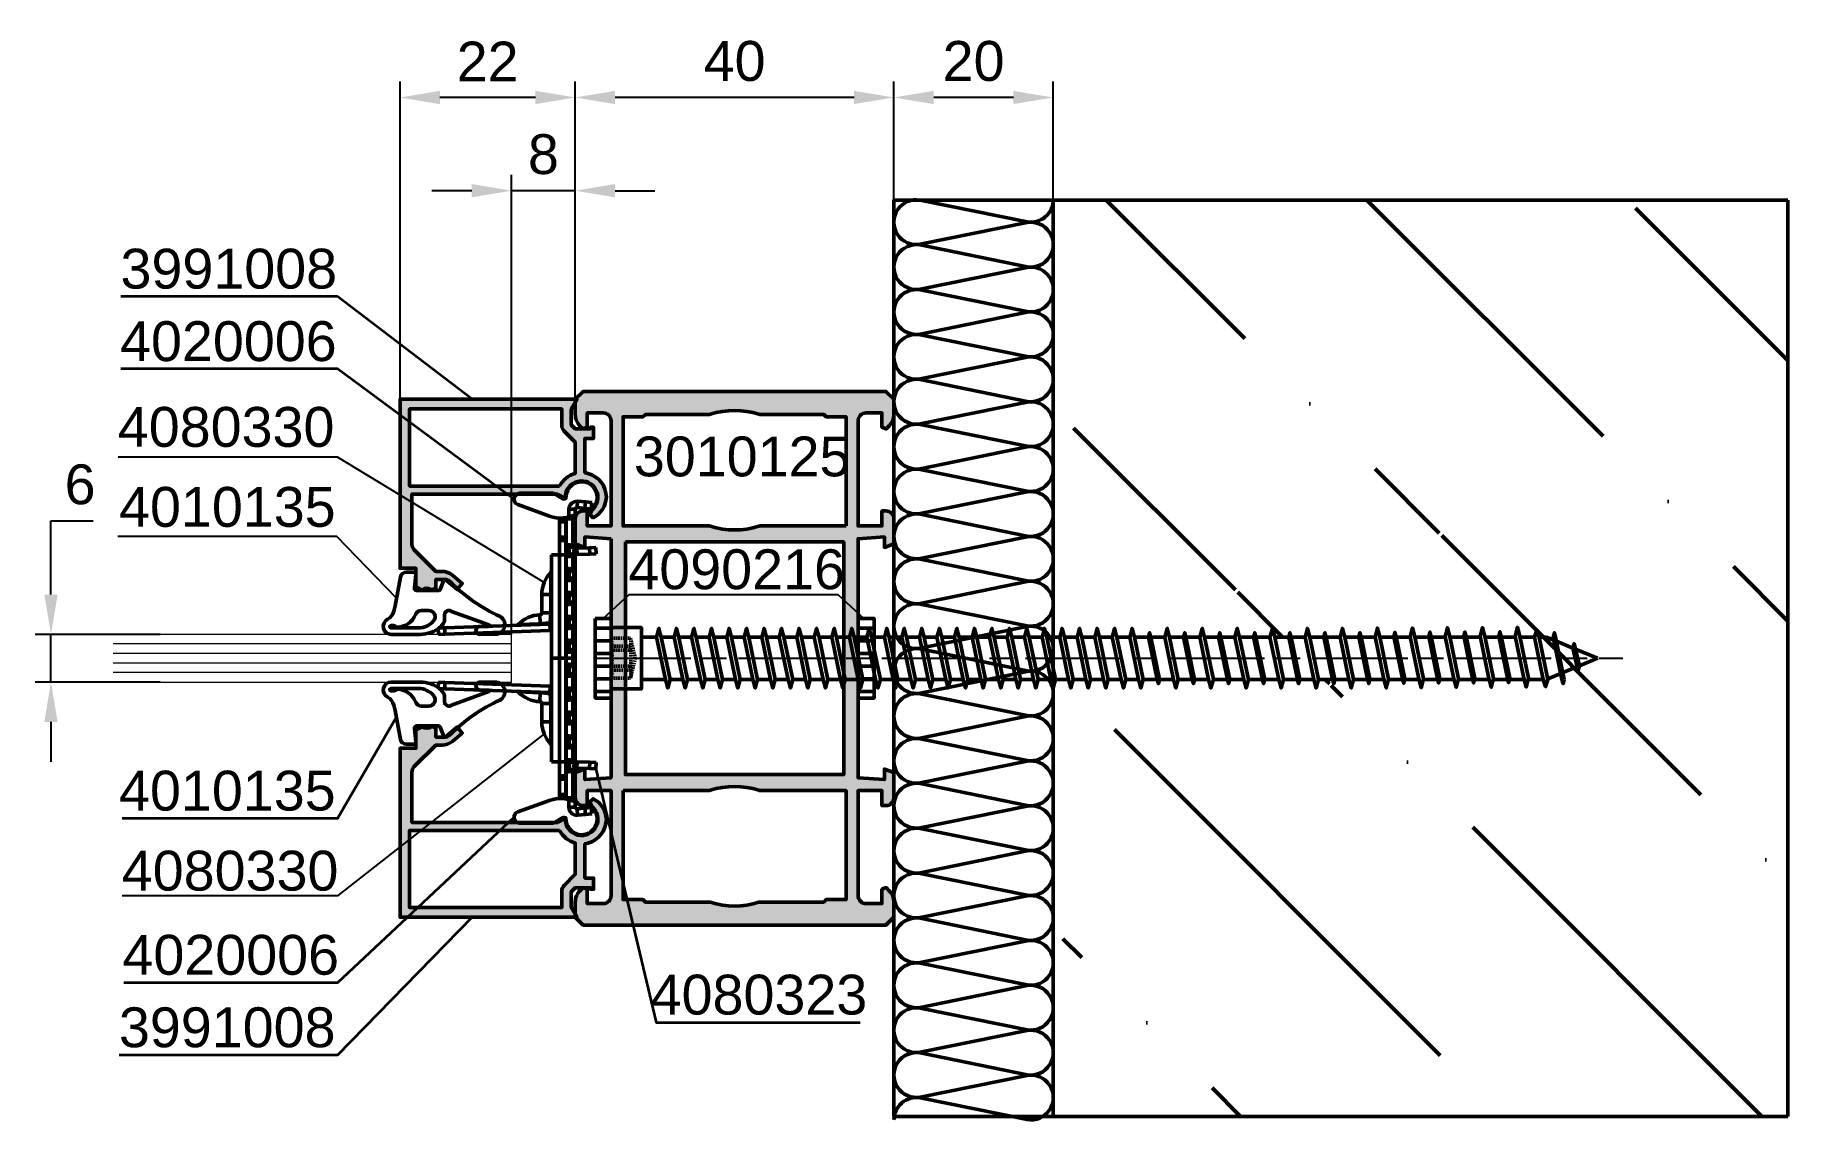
# Model space of a CAD drawing. Header units: millimetres. Extents: x 0 to 220, y 0 to 136.
import ezdxf

# ---------------------------------------------------------------- set-up
doc = ezdxf.new("R2010")
doc.units = ezdxf.units.MM
doc.header["$PDMODE"] = 3
doc.header["$PDSIZE"] = -2
doc.linetypes.add('AM_ISO08W050', pattern=[18, 12, -1.5, 3, -1.5])
doc.linetypes.add('VERDECKT', pattern=[0.75, 0.5, -0.25])
for name, color, linetype, lineweight in [('AM_1', 14, 'Continuous', 50), ('AM_2', 5, 'Continuous', 50), ('AM_5', 3, 'Continuous', 25), ('AM_6', 2, 'Continuous', 35), ('AM_7', 4, 'AM_ISO08W050', 25), ('AM_C', 2, 'Continuous', 50), ('AM_S', 7, 'Continuous', 50), ('Cont3', 70, 'Continuous', 18), ('Docu-AM_8', 1, 'Continuous', 25), ('Shellsafeguard', 2, 'Continuous', 35), ('X_INS_BLOCK', 7, 'Continuous', 20)]:
    doc.layers.add(name, color=color, linetype=linetype, lineweight=lineweight)
doc.styles.add('SBS_Standard', font='arial.ttf')
doc.styles.add('SWISS', font='swiss.ttf')
doc.dimstyles.new('SBS1-1$0', dxfattribs={"dimtxt": 2.5, "dimasz": 2.5, "dimexe": 1, "dimexo": 0, "dimgap": 1, "dimtad": 1, "dimtoh": 1, "dimdsep": 46, "dimtxsty": 'SBS_Standard', "dimcen": 0, "dimclrd": 256, "dimclre": 256, "dimclrt": 30, "dimadec": 1, "dimazin": 2, "dimtp": 0.1, "dimtm": 0.1, "dimtfac": 0.71, "dimtmove": 0, "dimatfit": 3, "dimfxl": 1, "dimlwd": -1, "dimlwe": -1, "dimarcsym": 1})

msp = doc.modelspace()

# ---------------------------------------------------------------- texts
at = {"layer": 'AM_5', "color": 30, "style": 'SWISS'}
for s, p in [('3991008', (10.72481687195358, 104.3434668478076)), ('4020006', (10.6705059418793, 95.2434668478054)), ('4080330', (10.38866141743091, 84.48458470256082)), ('3010125', (75.16378238798751, 80.7753340965537)), ('4010135', (10.5417890376022, 74.44346684780612)), ('4090216', (74.47365817236022, 66.61343652617143)), ('4010135', (10.5417890376022, 38.8278344153041)), ('4080330', (10.88866141743091, 28.78671656054939)), ('4020006', (10.97050594187857, 18.22783441530555)), ('4080323', (77.27365817235949, 13.22783441530555)), ('3991008', (10.52481687195285, 9.127834415303369))]:
    msp.add_text(s, height=5, dxfattribs=at).set_placement(p)

# ---------------------------------------------------------------- blocks, each defined once
blk = doc.blocks.new('B-3991008_docu_wos')
at = {"layer": 'Docu-AM_8'}
h = blk.add_hatch(color=256, dxfattribs=at)
edge = h.paths.add_edge_path()
edge.add_line((-11.89999999999996, 2.203115392854691), (-12.48361182593791, 1.192270058432068))
edge.add_line((-12.48361182593791, 1.192270058432068), (-12.03999999999996, 1.132588937151354))
edge.add_arc((-12.29999999999995, -0.8000000000000375), 1.949999999999984, -133.4080127777193, 82.33774433923429, ccw=False)
edge.add_line((-13.64001877441193, -2.216633221487996), (-14.47321452147776, -1.828107663889092))
edge.add_line((-14.47321452147776, -1.828107663889092), (-14.8688738196423, -2.23306716015211))
edge.add_arc((-12.18013562322083, -0.902395558627594), 2.999999999999932, 206.3310657647786, 267.7101380083817)
edge.add_arc((-12.29999999999991, -0.7999999999999797), 3.100000000000013, 269.9999888791808, 345.5224878140693)
edge.add_line((-9.29843790668916, -1.575000000000024), (-9.201613323033987, -1.200000000000034))
edge.add_line((-9.201613323033987, -1.200000000000034), (-4.899999999999963, -1.200000000000024))
edge.add_line((-4.899999999999963, -1.200000000000024), (-4.899999999999988, -2.3))
edge.add_line((-4.899999999999988, -2.3), (-3.5, -2.300000000000026))
edge.add_line((-3.5, -2.300000000000026), (-3.5, -1.90000000000007))
edge.add_line((-3.5, -1.90000000000007), (-3.69999999999996, -1.90000000000007))
edge.add_line((-3.69999999999996, -1.90000000000007), (-3.69999999999996, 2.131628207280301e-14))
edge.add_line((-3.69999999999996, 2.131628207280301e-14), (-3.19999999999996, 0.5000000000000213))
edge.add_line((-3.19999999999996, 0.5000000000000213), (-1.246410161513722, 0.5000000000000213))
edge.add_line((-1.246410161513722, 0.5000000000000213), (0, -0.2196152422706432))
edge.add_line((-1.035751345774633e-16, -0.2196152422706432), (3.061616997868395e-17, 22.00000000000001))
edge.add_line((3.061616997868395e-17, 22.00000000000001), (-21.20000005166107, 22.00000000000036))
edge.add_line((-21.20000005166107, 22.00000000000036), (-21.19999970891076, 20.00000000000001))
edge.add_line((-21.19999970891076, 20.00000000000001), (-23.50000034275029, 20.00000000000001))
edge.add_line((-23.50000034275029, 20.00000000000001), (-23.90397134275074, 19.20536999999998))
edge.add_arc((-24.71191408617337, 18.61610855630205), 1.000000262839087, -38.88618498072577, 36.104604522801424, ccw=False)
edge.add_line((-23.93351934275081, 17.98833299999998), (-23.70000134275062, 17.49999999999999))
edge.add_line((-23.70000134275062, 17.49999999999999), (-22.6, 17.49999999999999))
edge.add_line((-22.6, 17.49999999999999), (-22.6, 16.35044140847464))
edge.add_line((-22.6, 16.35044140847464), (-23.88302331593942, 14.82139397750241))
edge.add_line((-23.88302331593942, 14.82139397750241), (-23.11697834275067, 14.17860699999998))
edge.add_line((-23.11697834275067, 14.17860699999998), (-22.06791234275035, 15.42883599999997))
edge.add_arc((-23.60000193702863, 16.71441338904894), 2.000001937031503, 319.9999654235025, 359.9999029109925)
edge.add_line((-21.6, 16.71440999999997), (-21.6, 17.49999999999999))
edge.add_line((-21.6, 17.49999999999999), (-18.89289356156398, 20.20710678118659))
edge.add_arc((-18.18560741532434, 19.49973156122806), 1.00031664710426, 89.43748814388391, 134.9963923888267, ccw=False)
edge.add_line((-18.17578678037764, 20.49999999999994), (-11.89999999999996, 20.49999999999994))
edge.add_line((-11.89999999999996, 20.49999999999994), (-11.89999999999996, 2.203115392854691))
edge = h.paths.add_edge_path(flags=16)
edge.add_arc((-12.29999999999995, -0.800000000000034), 3.100000000000001, 14.955248316643974, 63.15278667399599, ccw=False)
edge.add_line((-9.30500417362557, 3.404394821604484e-17), (-5.397056274847699, 0))
edge.add_line((-5.397056274847699, 0), (-3.989949493661136, 1.40710678118657))
edge.add_arc((-3.282842712474586, 0.7000000000000242), 0.9999999999999999, 90, 135.0000000000001, ccw=False)
edge.add_line((-3.282842712474587, 1.700000000000024), (-1.199999999999996, 1.700000000000025))
edge.add_line((-1.199999999999996, 1.700000000000025), (-1.199999999999996, 20.8))
edge.add_line((-1.199999999999996, 20.8), (-10.89999999999996, 20.79999999999998))
edge.add_line((-10.89999999999996, 20.79999999999998), (-10.89999999999996, 1.965863337187841))
at = {"layer": 'AM_S'}
for points in [[(-11.89999999999996, 2.203115392854691), (-12.48361182593791, 1.192270058432068), (-12.03999999999996, 1.132588937151354, -1.373175899358104), (-13.64001877441193, -2.216633221487996), (-14.47321452147776, -1.828107663889092), (-14.8688738196423, -2.23306716015211, 0.2744090491249453), (-12.30000060169414, -3.899999999999935, 0.3419987673188581), (-9.29843790668916, -1.575000000000024), (-9.201613323033987, -1.200000000000034), (-4.899999999999963, -1.200000000000024), (-4.899999999999988, -2.3), (-3.5, -2.300000000000026), (-3.5, -1.90000000000007), (-3.69999999999996, -1.90000000000007), (-3.69999999999996, 2.131628207280301e-14), (-3.19999999999996, 0.5000000000000213), (-1.246410161513722, 0.5000000000000213), (-1.035751345774633e-16, -0.2196152422706432), (3.061616997868395e-17, 22.00000000000001), (-21.20000005166107, 22.00000000000036), (-21.19999970891076, 20.00000000000001), (-23.50000034275029, 20.00000000000001), (-23.90397134275074, 19.20536999999998, -0.3394094402287316), (-23.93351934275081, 17.98833299999998), (-23.70000134275062, 17.49999999999999), (-22.6, 17.49999999999999), (-22.6, 16.35044140847464), (-23.88302331593942, 14.82139397750241), (-23.11697834275067, 14.17860699999998), (-22.06791234275035, 15.42883599999997, 0.1763266994656899), (-21.6, 16.71440999999997), (-21.6, 17.49999999999999), (-18.89289356156398, 20.20710678118659, -0.2014487717177971), (-18.17578678037764, 20.49999999999994), (-11.89999999999996, 20.49999999999994), (-11.89999999999996, 2.203115392854691)], [(-10.89999999999996, 1.965863337187841, -0.2134575926161353), (-9.30500417362557, 3.404394821604484e-17), (-5.397056274847699, 0), (-3.989949493661136, 1.40710678118657, -0.1989123673796585), (-3.282842712474587, 1.700000000000024), (-1.199999999999996, 1.700000000000025), (-1.199999999999996, 20.8), (-10.89999999999996, 20.79999999999998), (-10.89999999999996, 1.965863337187841)]]:
    blk.add_lwpolyline(points, format="xyb", close=True, dxfattribs=at)
blk = doc.blocks.new('B-4020006_docu_wos')
at = {"layer": 'AM_C'}
blk.add_lwpolyline([(0.5, 3.550000000000182), (-0.1928699384586139, 2.349914063552205, 0.580267303063473), (-0.01791687035046152, 2.049921702348001, -1.597324648268597), (-1.600000000000023, -1.281600561797859), (-1.600000000000023, -0.1248711305961479), (-2.067384683690022, 0.6846628882340156, -0.2216946626429356), (-2.362053551695908, 4.05274346153692), (-0.9185231964214609, 8.018810516950907, -0.8390996311772809), (0.5, 7.768686604660616), (0.5, 5.248306118210166)], format="xyb", close=True, dxfattribs=at)
blk = doc.blocks.new('4010135')
at = {"layer": 'AM_C'}
for points in [[(-2.238378287470823, 2.63018659275167), (-2.899827065722775, 2.776847363241359, -0.2233698971046997), (-3.91000535953458, 3.557272837915662, 0.7874867761901465), (-5.799999042576474, 3.101127869273114), (-5.799999042576474, -0.5338721307271044, 0.1717144022899822), (-4.909920539694667, -3.05002221356699), (-4.585265428278717, -3.342342988888049, 0.1853390449315336), (-3.916134821919741, -3.59919816341062), (-3.332374941592889, -3.59919816341062, -0.6370702610958396), (-2.924551200306723, -4.473778998946727), (-4.626739426734957, -9.158497155736768, -0.1434314828787488), (-4.726565439902515, -9.29442728005506, -0.1766695628238609), (-4.797464884757574, -9.101452799266553), (-4.800001650218292, -8.02818405495509, 1.000000000820413), (-5.799998856955199, -8.030547636665688), (-5.795126208430702, -10.09209469101552, 0.7295156890778255), (-3.556599913297532, -10.54881831806779, -0.08839701829080437), (0.7866792923286994, -4.297179668864374, 0.03355641422639791), (1.052749361146425, -3.881230703025722, 0.4801675432281971), (0.9026062269751947, -3.437712727010876), (-0.1684038446876457, -3.047896940326609, -0.3152987891044773), (-0.2999998160225914, -2.85995841616932), (-0.2999998160225914, -0.09999992381108314, -0.4496975790873204), (0.03579866476366078, 0.1978565328472541), (1.664201703191338, 0.002143619529306307, 0.4496975793339012), (2.000000183977363, 0.3000000761885531), (2.000000183977363, 1.172823576364863, 0.348859483845986), (1.380950757747542, 1.952090468932511), (-2.238378287470823, 2.63018659275167)], [(-3.309999042576692, 0.04712786927302659, -0.309238000224717), (-2.799999042576474, -0.698872130727068), (-2.799999042576474, -1.598872130727614, -0.6390370000000004), (-4.117999042576685, -2.208872130727286, -0.2202290002150513), (-4.999999042576519, -0.3028721307273372), (-4.999999042576519, 3.151127869272386, -0.9999999999999999), (-4.699999042576565, 3.151127869272386), (-4.699999042576565, 2.784127869273107, -0.3178370002258206), (-4.89999904257661, 2.50112786927275), (-4.902999042576539, 2.37612786927275, 0.3092369999999997), (-3.309999042576692, 0.04712786927302659)]]:
    blk.add_lwpolyline(points, format="xyb", close=True, dxfattribs=at)
blk = doc.blocks.new('4080323_Side')
at = {"layer": 'AM_C'}
for p, q in [((0.2174311485450744, 37.39923893961895), (0.2871557427424705, 38.19619469809276)), ((0.2871557427424705, 38.19619469809276), (1.265158231903115, 38.11063056739112)), ((1.195433637705719, 37.31367480891731), (1.265158231903115, 38.11063056739112)), ((2.06211399037602, 38.04090597319281), (1.265158231903115, 38.11063056739112)), ((2.06211399037602, 38.04090597319281), (1.992389396178623, 37.24395021471991)), ((-2, 36.0000000000009), (-2, 35.61159660434259)), ((-2, 36.0000000000009), (-1.200000000000728, 36.0000000000009)), ((-2, 34.0000000000009), (-2, 35.61159660434259)), ((-1.200000000000728, 35.61159660434259), (-2, 35.61159660434259)), ((-1.141421356238425, 36.0000000000009), (-1.200000000000728, 36.0000000000009)), ((-1.200000000000728, 35.61159660434259), (-1.200000000000728, 36.0000000000009)), ((-1.200000000000728, 35.61159660434259), (-1.199999999998909, 33.6900094323837)), ((-1.141421356238425, 32.7500000000009), (-1.141421356238425, 36.0000000000009)), ((-0.2928932188151521, 36.0000000000009), (-1.141421356238425, 36.0000000000009)), ((-0.8000000000047294, 36.0000000000009), (-0.8000000000047294, 37.20000000000072)), ((-5.456968210637569e-12, 37.20000000000072), (-0.8000000000047294, 37.20000000000072)), ((-0.2928932188151521, 32.45000000000072), (-0.2928932188151521, 36.0000000000009)), ((-0.2928932188151521, 36.0000000000009), (-1.818989403545856e-12, 36.0000000000009)), ((-5.456968210637569e-12, 36.0000000000009), (-5.456968210637569e-12, 37.20000000000072)), ((-1.818989403545856e-12, 1.000000000000909), (-1.818989403545856e-12, 36.0000000000009)), ((1.195433637705719, 37.31367480891731), (0.2174311485450744, 37.39923893961895)), ((1.195433637705719, 37.31367480891731), (1.992389396178623, 37.24395021471991)), ((-2, 33.6900094323837), (-2, 34.0000000000009)), ((-2, 33.6900094323837), (-2, 33.27841282804183)), ((-2, 33.6900094323837), (-1.199999999998909, 33.6900094323837)), ((-2, 31.5000000000009), (-2, 33.27841282804183)), ((-1.199999999998909, 33.27841282804183), (-2, 33.27841282804183)), ((-1.199999999998909, 33.27841282804183), (-1.199999999998909, 33.6900094323837)), ((-1.199999999998909, 33.27841282804183), (-1.199999999998909, 3.721587171959072)), ((-2, 1.000000000000909), (-2, 31.5000000000009)), ((-1.141421356238425, 32.7500000000009), (-1.200000000000728, 32.7500000000009)), ((-1.200000000000728, 31.2500000000009), (-1.141421356238425, 31.2500000000009)), ((-0.7171572875267884, 32.7500000000009), (-1.141421356238425, 32.7500000000009)), ((-1.141421356238425, 29.7500000000009), (-1.141421356238425, 31.2500000000009)), ((-1.141421356238425, 31.2500000000009), (-0.7171572875267884, 31.2500000000009)), ((-0.8585786437652132, 32.45000000000072), (-0.2928932188151521, 32.45000000000072)), ((-0.8585786437652132, 32.45000000000072), (-0.8585786437652132, 31.55000000000108)), ((-0.2928932188151521, 31.55000000000108), (-0.8585786437652132, 31.55000000000108)), ((-0.2928932188151521, 29.45000000000072), (-0.2928932188151521, 31.55000000000108)), ((0.2069798993361474, 32.30012183459711), (1.798903488628639, 32.35571303130745)), ((0.2348994966978353, 31.50060917298196), (0.2069798993361474, 32.30012183459711)), ((0.2348994966978353, 31.50060917298196), (1.826823085992146, 31.55620036969139)), ((2.598416150243793, 32.38363262866914), (1.798903488628639, 32.35571303130745)), ((1.826823085992146, 31.55620036969139), (1.798903488628639, 32.35571303130745)), ((1.826823085992146, 31.55620036969139), (2.626335747605481, 31.58411996705399)), ((2.598416150243793, 32.38363262866914), (2.626335747605481, 31.58411996705399)), ((-1.141421356238425, 29.7500000000009), (-1.200000000000728, 29.7500000000009)), ((-0.7171572875267884, 29.7500000000009), (-1.141421356238425, 29.7500000000009)), ((-0.8585786437652132, 29.45000000000072), (-0.2928932188151521, 29.45000000000072)), ((-0.8585786437652132, 29.45000000000072), (-0.8585786437652132, 28.55000000000108)), ((-1.200000000000728, 28.2500000000009), (-1.141421356238425, 28.2500000000009)), ((-1.141421356238425, 26.7500000000009), (-1.200000000000728, 26.7500000000009)), ((-1.141421356238425, 26.7500000000009), (-1.141421356238425, 28.2500000000009)), ((-1.141421356238425, 28.2500000000009), (-0.7171572875267884, 28.2500000000009)), ((-0.7171572875267884, 26.7500000000009), (-1.141421356238425, 26.7500000000009)), ((-0.2928932188151521, 28.55000000000108), (-0.8585786437652132, 28.55000000000108)), ((-0.8585786437652132, 26.45000000000072), (-0.2928932188151521, 26.45000000000072)), ((-0.8585786437652132, 26.45000000000072), (-0.8585786437652132, 25.55000000000017)), ((-0.2928932188151521, 26.45000000000072), (-0.2928932188151521, 28.55000000000108)), ((-1.200000000000728, 25.2500000000009), (-1.141421356238425, 25.2500000000009)), ((-1.141421356238425, 23.7500000000009), (-1.141421356238425, 25.2500000000009)), ((-1.141421356238425, 25.2500000000009), (-0.7171572875267884, 25.2500000000009)), ((-0.2928932188151521, 25.55000000000108), (-0.8585786437652132, 25.55000000000017)), ((-0.2928932188151521, 23.45000000000072), (-0.2928932188151521, 25.55000000000108)), ((-1.141421356238425, 23.7500000000009), (-1.200000000000728, 23.7500000000009)), ((-1.200000000000728, 22.2500000000009), (-1.141421356238425, 22.2500000000009)), ((-0.7171572875267884, 23.7500000000009), (-1.141421356238425, 23.7500000000009)), ((-1.141421356238425, 20.7500000000009), (-1.141421356238425, 22.2500000000009)), ((-1.141421356238425, 22.2500000000009), (-0.7171572875267884, 22.2500000000009)), ((-0.8585786437652132, 23.45000000000072), (-0.2928932188151521, 23.45000000000072)), ((-0.8585786437652132, 23.45000000000072), (-0.8585786437652132, 22.55000000000017)), ((-0.2928932188151521, 22.55000000000108), (-0.8585786437652132, 22.55000000000017)), ((-0.2928932188151521, 20.45000000000072), (-0.2928932188151521, 22.55000000000108)), ((-1.141421356238425, 20.7500000000009), (-1.200000000000728, 20.7500000000009)), ((-0.7171572875267884, 20.7500000000009), (-1.141421356238425, 20.7500000000009)), ((-0.8585786437652132, 20.45000000000072), (-0.2928932188151521, 20.45000000000072)), ((-0.8585786437652132, 20.45000000000072), (-0.8585786437652132, 19.55000000000017)), ((-1.200000000000728, 19.2500000000009), (-1.141421356238425, 19.2500000000009)), ((-1.141421356238425, 17.7500000000009), (-1.200000000000728, 17.7500000000009)), ((-1.141421356238425, 17.7500000000009), (-1.141421356238425, 19.2500000000009)), ((-1.141421356238425, 19.2500000000009), (-0.7171572875267884, 19.2500000000009)), ((-0.7171572875267884, 17.7500000000009), (-1.141421356238425, 17.7500000000009)), ((-0.2928932188151521, 19.55000000000108), (-0.8585786437652132, 19.55000000000017)), ((-0.2928932188151521, 17.45000000000072), (-0.2928932188151521, 19.55000000000108)), ((-1.200000000000728, 16.2500000000009), (-1.141421356238425, 16.2500000000009)), ((-1.141421356238425, 14.7500000000009), (-1.141421356238425, 16.2500000000009)), ((-1.141421356238425, 16.2500000000009), (-0.7171572875267884, 16.2500000000009)), ((-0.8585786437652132, 17.45000000000072), (-0.2928932188151521, 17.45000000000072)), ((-0.8585786437652132, 17.45000000000072), (-0.8585786437652132, 16.55000000000017)), ((-0.2928932188151521, 16.55000000000108), (-0.8585786437652132, 16.55000000000017)), ((-0.2928932188151521, 14.45000000000072), (-0.2928932188151521, 16.55000000000108)), ((-1.141421356238425, 14.7500000000009), (-1.200000000000728, 14.7500000000009)), ((-1.200000000000728, 13.2500000000009), (-1.141421356238425, 13.2500000000009)), ((-0.7171572875267884, 14.7500000000009), (-1.141421356238425, 14.7500000000009)), ((-1.141421356238425, 11.75000000000091), (-1.141421356238425, 13.2500000000009)), ((-1.141421356238425, 13.2500000000009), (-0.7171572875267884, 13.2500000000009)), ((-0.8585786437652132, 14.45000000000072), (-0.2928932188151521, 14.45000000000072)), ((-0.8585786437652132, 14.45000000000072), (-0.8585786437652132, 13.55000000000017)), ((-0.2928932188151521, 13.55000000000108), (-0.8585786437652132, 13.55000000000017)), ((-0.2928932188151521, 11.45000000000073), (-0.2928932188151521, 13.55000000000108)), ((-1.141421356238425, 11.75000000000091), (-1.200000000000728, 11.75000000000091)), ((-0.7171572875267884, 11.75000000000091), (-1.141421356238425, 11.75000000000091)), ((-0.8585786437652132, 11.45000000000073), (-0.2928932188151521, 11.45000000000073)), ((-0.8585786437652132, 11.45000000000073), (-0.8585786437652132, 10.55000000000018)), ((-1.200000000000728, 10.25000000000091), (-1.141421356238425, 10.25000000000091)), ((-1.141421356238425, 8.75000000000091), (-1.141421356238425, 10.25000000000091)), ((-1.141421356238425, 10.25000000000091), (-0.7171572875267884, 10.25000000000091)), ((-0.2928932188151521, 10.55000000000109), (-0.8585786437652132, 10.55000000000018)), ((-0.2928932188151521, 8.450000000000728), (-0.2928932188151521, 10.55000000000109)), ((-1.141421356238425, 8.75000000000091), (-1.200000000000728, 8.75000000000091)), ((-1.200000000000728, 7.250000000000909), (-1.141421356238425, 7.250000000000909)), ((-0.7171572875267884, 8.75000000000091), (-1.141421356238425, 8.75000000000091)), ((-1.141421356238425, 5.750000000000909), (-1.141421356238425, 7.250000000000909)), ((-1.141421356238425, 7.250000000000909), (-0.7171572875267884, 7.250000000000909)), ((-0.8585786437652132, 8.450000000000728), (-0.2928932188151521, 8.450000000000728)), ((-0.8585786437652132, 8.450000000000728), (-0.8585786437652132, 7.550000000000182)), ((-0.2928932188151521, 7.550000000001091), (-0.8585786437652132, 7.550000000000182)), ((-0.2928932188151521, 5.450000000000728), (-0.2928932188151521, 7.550000000001091)), ((-1.141421356238425, 5.750000000000909), (-1.200000000000728, 5.750000000000909)), ((-0.7171572875267884, 5.750000000000909), (-1.141421356238425, 5.750000000000909)), ((-0.8585786437652132, 5.450000000000728), (-0.2928932188151521, 5.450000000000728)), ((-0.8585786437652132, 5.450000000000728), (-0.8585786437652132, 4.550000000000182)), ((-0.2928932188151521, 4.550000000001091), (-0.8585786437652132, 4.550000000000182)), ((-0.2928932188151521, 1.000000000000909), (-0.2928932188151521, 4.550000000001091)), ((0.2348994966978353, 5.499390827019852), (0.2069798993361474, 4.699878165404698)), ((0.2069798993361474, 4.699878165404698), (1.798903488628639, 4.64428696869436)), ((0.2348994966978353, 5.499390827019852), (1.826823085992146, 5.443799630309513)), ((1.798903488628639, 4.64428696869436), (1.826823085992146, 5.443799630309513)), ((1.798903488628639, 4.64428696869436), (2.598416150243793, 4.616367371332672)), ((2.626335747605481, 5.415880032947825), (1.826823085992146, 5.443799630309513)), ((2.626335747605481, 5.415880032947825), (2.598416150243793, 4.616367371332672)), ((-2, 3.721587171959072), (-1.199999999998909, 3.721587171959072)), ((-1.199999999998909, 3.309990567618115), (-2, 3.309990567618115)), ((-2, 1.388403395659225), (-2, 3.000000000000909)), ((-1.200000000000728, 4.250000000000909), (-1.141421356238425, 4.250000000000909)), ((-1.199999999998909, 3.309990567618115), (-1.199999999998909, 3.721587171959072)), ((-1.199999999998909, 3.309990567618115), (-1.200000000000728, 1.388403395659225)), ((-1.141421356238425, 1.000000000000909), (-1.141421356238425, 4.250000000000909)), ((-1.141421356238425, 4.250000000000909), (-0.7171572875267884, 4.250000000000909)), ((-2, 1.388403395659225), (-1.200000000000728, 1.388403395659225)), ((-2, 1.388403395659225), (-2, 1.000000000000909)), ((-1.200000000000728, 1.000000000000909), (-2, 1.000000000000909)), ((-1.200000000000728, 1.000000000000909), (-1.200000000000728, 1.388403395659225)), ((-1.141421356238425, 1.000000000000909), (-1.200000000000728, 1.000000000000909)), ((-0.2928932188151521, 1.000000000000909), (-1.141421356238425, 1.000000000000909)), ((-0.8000000000047294, -0.1999999999989086), (-0.8000000000047294, 1.000000000000909)), ((-0.2928932188151521, 1.000000000000909), (-1.818989403545856e-12, 1.000000000000909)), ((-5.456968210637569e-12, -0.1999999999989086), (-5.456968210637569e-12, 1.000000000000909)), ((-5.456968210637569e-12, -0.1999999999989086), (-0.8000000000047294, -0.1999999999989086)), ((0.2174311485450744, -0.3992389396180442), (1.195433637705719, -0.3136748089154935)), ((0.2871557427424705, -1.196194698090949), (0.2174311485450744, -0.3992389396180442)), ((0.2871557427424705, -1.196194698090949), (1.265158231903115, -1.110630567389308)), ((1.992389396178623, -0.2439502147180974), (1.195433637705719, -0.3136748089154935)), ((1.265158231903115, -1.110630567389308), (1.195433637705719, -0.3136748089154935)), ((1.265158231903115, -1.110630567389308), (2.06211399037602, -1.040905973191002)), ((1.992389396178623, -0.2439502147180974), (2.06211399037602, -1.040905973191002))]:
    blk.add_line(p, q, dxfattribs=at)
for centre, radius, start, end in [((0.1999999999952706, 37.20000000000072), 1.000000000000002, 85.00000000002635, 180), ((0.1999999999952706, 37.20000000000072), 0.2, 85.00000000002635, 180), ((1.999999999996362, 30.0000000000009), 4, 138.7121682483362, 143.1301023542335), ((0.1999999999952706, 32.5000000000009), 0.1999999999999984, 180, 272.0000000000036), ((0.1999999999952706, 32.5000000000009), 0.999999999999907, 258.463040967142, 272.0000000000036), ((1.999999999996362, 7.000000000000909), 4, 216.8698976457665, 221.2878317516638), ((0.1999999999952706, 4.500000000000909), 0.9999999999999468, 87.99999999999635, 101.536959032858), ((0.1999999999952706, 4.500000000000909), 0.2000000000000013, 87.99999999999635, 180), ((0.1999999999952706, -0.1999999999989086), 1.000000000000001, 180, 274.9999999999736), ((0.1999999999952706, -0.1999999999989086), 0.2000000000000013, 180, 274.9999999999736)]:
    blk.add_arc(centre, radius, start, end, dxfattribs=at)
at = {"layer": 'AM_C', "extrusion": (0, 0, -1)}
for centre, major_axis, ratio, start_param, end_param in [((-1.28284271247685, 32.0000000000009), (-2.534661140423152e-13, -0.749999999999799), 0.7071067811862697, 3.298444740510635, 4.06888787159089), ((-1.28284271247685, 32.0000000000009), (7.701935520414001e-13, -0.7499999999999809), 0.7071067811857435, -0.9272952180007911, -0.1568520869199472), ((-1.28284271247685, 32.0000000000009), (-1.212792741750837e-16, -0.7499999999995041), 0.7071067811868313, 4.068887871590833, 5.355890089178546), ((-0.7171572875267884, 32.0000000000009), (3.660658749550008e-13, -0.75), 0.7071067811864619, 3.141592653590484, 4.068887871592054), ((-0.7171572875267884, 32.0000000000009), (-6.071630840266565e-13, -0.7499999999999999), 0.7071067811867834, -0.9272952180021086, -1.144861982993461e-12), ((-1.28284271247685, 29.0000000000009), (-2.534661140423152e-13, -0.749999999999799), 0.7071067811862697, 3.298444740510635, 4.06888787159089), ((-1.28284271247685, 29.0000000000009), (-1.212792741750837e-16, -0.7499999999995041), 0.7071067811868313, 4.068887871590833, 5.355890089178546), ((-0.7171572875267884, 29.0000000000009), (3.660658749550008e-13, -0.75), 0.7071067811864619, 3.141592653590484, 4.068887871592054), ((-1.28284271247685, 29.0000000000009), (1.073750272409209e-12, -0.7499999999999926), 0.7071067811859535, -0.9272952180005167, -0.1568520869197594), ((-1.28284271247685, 26.0000000000009), (-5.579065512094819e-13, -0.7499999999998107), 0.7071067811864794, 3.298444740510447, 4.068887871590614), ((-1.28284271247685, 26.0000000000009), (-1.212792741750837e-16, -0.7499999999995041), 0.7071067811868313, 4.068887871590833, 5.355890089178546), ((-0.7171572875267884, 29.0000000000009), (-6.071630840266565e-13, -0.7499999999999999), 0.7071067811867834, -0.9272952180021086, -1.144861982993461e-12), ((-0.7171572875267884, 26.0000000000009), (-8.862760608306035e-14, -0.75), 0.7071067811858556, 3.141592653589626, 4.068887871591625), ((-1.28284271247685, 26.0000000000009), (6.002043135432762e-13, -0.7500000000000346), 0.7071067811863297, -0.9272952180006261, -0.1568520869205594), ((-0.7171572875267884, 26.0000000000009), (-1.521628809706501e-13, -0.75), 0.707106781186177, -0.9272952180016796, -2.871036741680655e-13), ((-1.28284271247685, 23.0000000000009), (-5.579065512094819e-13, -0.7499999999998107), 0.7071067811864794, 3.298444740510447, 4.068887871590614), ((-1.28284271247685, 23.0000000000009), (1.073750272409209e-12, -0.7499999999999926), 0.7071067811859535, -0.9272952180005167, -0.1568520869197594), ((-1.28284271247685, 23.0000000000009), (-1.212792741750837e-16, -0.7499999999995041), 0.7071067811868313, 4.068887871590833, 5.355890089178546), ((-0.7171572875267884, 23.0000000000009), (-8.849615379002989e-14, -0.7499999999999999), 0.7071067811858558, 3.141592653589198, 4.068887871591624), ((-0.7171572875267884, 23.0000000000009), (-1.521628809706501e-13, -0.75), 0.707106781186177, -0.9272952180016796, -2.871036741680655e-13), ((-1.28284271247685, 20.0000000000009), (-5.579065512094819e-13, -0.7499999999998107), 0.7071067811864794, 3.298444740510447, 4.068887871590614), ((-1.28284271247685, 20.0000000000009), (-1.212792741750837e-16, -0.7499999999995041), 0.7071067811868313, 4.068887871590833, 5.355890089178546), ((-0.7171572875267884, 20.0000000000009), (-8.849615379002989e-14, -0.7499999999999999), 0.7071067811858558, 3.141592653589198, 4.068887871591624), ((-1.28284271247685, 20.0000000000009), (6.002043135432762e-13, -0.7500000000000346), 0.7071067811863297, -0.9272952180006261, -0.1568520869205594), ((-1.28284271247685, 17.0000000000009), (-5.579065512094819e-13, -0.7499999999998107), 0.7071067811864794, 3.298444740510447, 4.068887871590614), ((-0.7171572875267884, 20.0000000000009), (1.356558901727072e-12, -0.75), 0.7071067811858015, -0.9272952180002573, 2.557953848736361e-12), ((-0.7171572875267884, 17.0000000000009), (-4.473170958935025e-13, -0.75), 0.7071067811860551, 3.14159265358895, 4.068887871591286), ((-1.28284271247685, 17.0000000000009), (6.002043135432762e-13, -0.7500000000000346), 0.7071067811863297, -0.9272952180006261, -0.1568520869205594), ((-1.28284271247685, 17.0000000000009), (-1.212792741750837e-16, -0.7499999999995041), 0.7071067811868313, 4.068887871590833, 5.355890089178546), ((-0.7171572875267884, 17.0000000000009), (1.356558901727072e-12, -0.75), 0.7071067811858015, -0.9272952180002573, 2.557953848736361e-12), ((-1.28284271247685, 14.0000000000009), (-5.579065512094819e-13, -0.7499999999998107), 0.7071067811864794, 3.298444740510447, 4.068887871590614), ((-1.28284271247685, 14.0000000000009), (6.002043135432762e-13, -0.7500000000000346), 0.7071067811863297, -0.9272952180006261, -0.1568520869205594), ((-1.28284271247685, 14.0000000000009), (-1.212792741750837e-16, -0.7499999999995041), 0.7071067811868313, 4.068887871590833, 5.355890089178546), ((-0.7171572875267884, 14.0000000000009), (-4.473170958935025e-13, -0.75), 0.7071067811860551, 3.14159265358895, 4.068887871591286), ((-0.7171572875267884, 14.0000000000009), (2.061760693938254e-13, -0.75), 0.7071067811863766, -0.9272952180013421, 3.885780586188048e-13), ((-1.28284271247685, 11.00000000000091), (-5.579065512094819e-13, -0.7499999999998107), 0.7071067811864794, 3.298444740510447, 4.068887871590614), ((-1.28284271247685, 11.00000000000091), (-1.212792741750837e-16, -0.7499999999995041), 0.7071067811868313, 4.068887871590833, 5.355890089178546), ((-0.7171572875267884, 11.00000000000091), (-4.473170958935025e-13, -0.75), 0.7071067811860551, 3.14159265358895, 4.068887871591286), ((-1.28284271247685, 11.00000000000091), (6.002043135432762e-13, -0.7500000000000346), 0.7071067811863297, -0.9272952180006261, -0.1568520869205594), ((-0.7171572875267884, 11.00000000000091), (1.356558901727072e-12, -0.75), 0.7071067811858015, -0.9272952180002573, 2.557953848736361e-12), ((-1.28284271247685, 8.00000000000091), (-5.579065512094819e-13, -0.7499999999998107), 0.7071067811864794, 3.298444740510447, 4.068887871590614), ((-1.28284271247685, 8.00000000000091), (-8.682805154558617e-13, -0.7500000000001813), 0.7071067811868477, -0.9272952180021574, -0.1568520869231818), ((-1.28284271247685, 8.00000000000091), (-1.212792741750837e-16, -0.7499999999995041), 0.7071067811868313, 4.068887871590833, 5.355890089178546), ((-0.7171572875267884, 8.00000000000091), (3.660658749550008e-13, -0.75), 0.7071067811864619, 3.141592653590484, 4.068887871592054), ((-0.7171572875267884, 8.00000000000091), (2.061760693938254e-13, -0.75), 0.7071067811863766, -0.9272952180013421, 3.885780586188048e-13), ((-1.28284271247685, 5.000000000000909), (9.10893890935109e-13, -0.7499999999999576), 0.7071067811869977, 3.298444740513069, 4.068887871592145), ((-1.28284271247685, 5.000000000000909), (-8.682805154558617e-13, -0.7500000000001813), 0.7071067811868477, -0.9272952180021574, -0.1568520869231818), ((-1.28284271247685, 5.000000000000909), (-1.212792741750837e-16, -0.7499999999995041), 0.7071067811868313, 4.068887871590833, 5.355890089178546), ((-0.7171572875267884, 5.000000000000909), (3.660658749550008e-13, -0.75), 0.7071067811864619, 3.141592653590484, 4.068887871592054), ((-0.7171572875267884, 5.000000000000909), (-6.071630840266565e-13, -0.7499999999999999), 0.7071067811867834, -0.9272952180021086, -1.144861982993461e-12)]:
    blk.add_ellipse(centre, major_axis=major_axis, ratio=ratio, start_param=start_param, end_param=end_param, dxfattribs=at)
at = {"layer": 'AM_C'}
for points, knots in [([(-0.2928932188151521, 31.55000000000108), (-0.2816085105896491, 31.57127864989342), (-0.271604298010061, 31.59303204361822), (-0.2406187195119855, 31.66953990843921), (-0.2227859440408793, 31.73346743845558), (-0.1999544284662989, 31.8667229734865), (-0.1948274101177958, 31.93605797931104), (-0.1948274101177958, 32.06394202068986), (-0.1999544284662989, 32.13327702651531), (-0.2227859440408793, 32.26653256154622), (-0.2406187195119855, 32.33046009156259), (-0.271604298010061, 32.40696795638359), (-0.2816085105896491, 32.42872135010747), (-0.2928932188151521, 32.45000000000072)], [0.1615576072431674, 0.1615576072431674, 0.1615576072431674, 0.1615576072431674, 0.169134373057726, 0.169134373057726, 0.1883169792645156, 0.1883169792645156, 0.2074995854713051, 0.2074995854713051, 0.2266821916780944, 0.2266821916780944, 0.2458647978848837, 0.2458647978848837, 0.2534415636994536, 0.2534415636994536, 0.2534415636994536, 0.2534415636994536]), ([(-0.2928932188151521, 28.55000000000108), (-0.2816085105896491, 28.57127864989342), (-0.271604298010061, 28.59303204361822), (-0.2406187195119855, 28.66953990843921), (-0.2227859440408793, 28.73346743845558), (-0.1999544284662989, 28.8667229734865), (-0.1948274101177958, 28.93605797931104), (-0.1948274101177958, 29.06394202068986), (-0.1999544284662989, 29.1332770265144), (-0.2227859440408793, 29.26653256154622), (-0.2406187195119855, 29.33046009156259), (-0.271604298010061, 29.40696795638359), (-0.2816085105896491, 29.42872135010747), (-0.2928932188151521, 29.45000000000072)], [0.1615576072431671, 0.1615576072431671, 0.1615576072431671, 0.1615576072431671, 0.1691343730577259, 0.1691343730577259, 0.1883169792645155, 0.1883169792645155, 0.207499585471305, 0.207499585471305, 0.2266821916780943, 0.2266821916780943, 0.2458647978848836, 0.2458647978848836, 0.2534415636994424, 0.2534415636994424, 0.2534415636994424, 0.2534415636994424]), ([(-0.2928932188151521, 25.55000000000108), (-0.2816085105896491, 25.57127864989342), (-0.271604298010061, 25.59303204361822), (-0.2406187195119855, 25.66953990843921), (-0.2227859440408793, 25.73346743845558), (-0.1999544284662989, 25.8667229734865), (-0.1948274101177958, 25.93605797931104), (-0.1948274101177958, 26.06394202068986), (-0.1999544284662989, 26.13327702651531), (-0.2227859440408793, 26.26653256154622), (-0.2406187195119855, 26.33046009156259), (-0.271604298010061, 26.40696795638359), (-0.2816085105896491, 26.42872135010747), (-0.2928932188151521, 26.45000000000072)], [0.1615576072431749, 0.1615576072431749, 0.1615576072431749, 0.1615576072431749, 0.1691343730577257, 0.1691343730577257, 0.1883169792645152, 0.1883169792645152, 0.2074995854713046, 0.2074995854713046, 0.2266821916780941, 0.2266821916780941, 0.2458647978848835, 0.2458647978848835, 0.2534415636994421, 0.2534415636994421, 0.2534415636994421, 0.2534415636994421]), ([(-0.2928932188151521, 22.55000000000108), (-0.2816085105896491, 22.57127864989342), (-0.271604298010061, 22.59303204361822), (-0.2406187195119855, 22.66953990843921), (-0.2227859440408793, 22.73346743845558), (-0.1999544284662989, 22.8667229734865), (-0.1948274101177958, 22.93605797931104), (-0.1948274101177958, 23.06394202068986), (-0.1999544284662989, 23.1332770265144), (-0.2227859440408793, 23.26653256154622), (-0.2406187195119855, 23.33046009156259), (-0.271604298010061, 23.40696795638359), (-0.2816085105896491, 23.42872135010747), (-0.2928932188151521, 23.45000000000072)], [0.1615576072431671, 0.1615576072431671, 0.1615576072431671, 0.1615576072431671, 0.169134373057726, 0.169134373057726, 0.1883169792645154, 0.1883169792645154, 0.2074995854713048, 0.2074995854713048, 0.2266821916780943, 0.2266821916780943, 0.2458647978848837, 0.2458647978848837, 0.2534415636994422, 0.2534415636994422, 0.2534415636994422, 0.2534415636994422]), ([(-0.2928932188151521, 19.55000000000108), (-0.2816085105896491, 19.57127864989342), (-0.271604298010061, 19.59303204361822), (-0.2406187195119855, 19.66953990843921), (-0.2227859440408793, 19.73346743845558), (-0.1999544284662989, 19.8667229734865), (-0.1948274101177958, 19.93605797931104), (-0.1948274101177958, 20.06394202068986), (-0.1999544284662989, 20.13327702651531), (-0.2227859440408793, 20.26653256154622), (-0.2406187195119855, 20.33046009156259), (-0.271604298010061, 20.40696795638359), (-0.2816085105896491, 20.42872135010747), (-0.2928932188151521, 20.45000000000072)], [0.1615576072431669, 0.1615576072431669, 0.1615576072431669, 0.1615576072431669, 0.1691343730577258, 0.1691343730577258, 0.1883169792645152, 0.1883169792645152, 0.2074995854713046, 0.2074995854713046, 0.2266821916780941, 0.2266821916780941, 0.2458647978848835, 0.2458647978848835, 0.2534415636994421, 0.2534415636994421, 0.2534415636994421, 0.2534415636994421]), ([(-0.2928932188151521, 16.55000000000108), (-0.2816085105896491, 16.57127864989342), (-0.271604298010061, 16.59303204361822), (-0.2406187195119855, 16.66953990843921), (-0.2227859440408793, 16.73346743845558), (-0.1999544284662989, 16.8667229734865), (-0.1948274101177958, 16.93605797931104), (-0.1948274101177958, 17.06394202068986), (-0.1999544284662989, 17.13327702651531), (-0.2227859440408793, 17.26653256154622), (-0.2406187195119855, 17.33046009156259), (-0.271604298010061, 17.40696795638359), (-0.2816085105896491, 17.42872135010747), (-0.2928932188151521, 17.45000000000072)], [0.1615576072431567, 0.1615576072431567, 0.1615576072431567, 0.1615576072431567, 0.169134373057726, 0.169134373057726, 0.1883169792645154, 0.1883169792645154, 0.2074995854713049, 0.2074995854713049, 0.2266821916780943, 0.2266821916780943, 0.2458647978848838, 0.2458647978848838, 0.2534415636994419, 0.2534415636994419, 0.2534415636994419, 0.2534415636994419]), ([(-0.2928932188151521, 13.55000000000108), (-0.2816085105896491, 13.57127864989342), (-0.271604298010061, 13.59303204361822), (-0.2406187195119855, 13.66953990843921), (-0.2227859440408793, 13.73346743845558), (-0.1999544284662989, 13.8667229734865), (-0.1948274101177958, 13.93605797931104), (-0.1948274101177958, 14.06394202068986), (-0.1999544284662989, 14.13327702651531), (-0.2227859440408793, 14.26653256154622), (-0.2406187195119855, 14.33046009156259), (-0.271604298010061, 14.40696795638359), (-0.2816085105896491, 14.42872135010747), (-0.2928932188151521, 14.45000000000072)], [0.1615576072431672, 0.1615576072431672, 0.1615576072431672, 0.1615576072431672, 0.1691343730577258, 0.1691343730577258, 0.1883169792645152, 0.1883169792645152, 0.2074995854713046, 0.2074995854713046, 0.2266821916780941, 0.2266821916780941, 0.2458647978848835, 0.2458647978848835, 0.2534415636994524, 0.2534415636994524, 0.2534415636994524, 0.2534415636994524]), ([(-0.2928932188151521, 10.55000000000109), (-0.2816085105896491, 10.57127864989343), (-0.271604298010061, 10.59303204361822), (-0.2406187195119855, 10.66953990843922), (-0.2227859440408793, 10.73346743845559), (-0.1999544284662989, 10.8667229734865), (-0.1948274101177958, 10.93605797931104), (-0.1948274101177958, 11.06394202068986), (-0.1999544284662989, 11.13327702651441), (-0.2227859440408793, 11.26653256154623), (-0.2406187195119855, 11.3304600915626), (-0.271604298010061, 11.40696795638269), (-0.2816085105896491, 11.42872135010748), (-0.2928932188151521, 11.45000000000073)], [0.1615576072431672, 0.1615576072431672, 0.1615576072431672, 0.1615576072431672, 0.1691343730577259, 0.1691343730577259, 0.1883169792645152, 0.1883169792645152, 0.2074995854713045, 0.2074995854713045, 0.2266821916780939, 0.2266821916780939, 0.2458647978848834, 0.2458647978848834, 0.2534415636994335, 0.2534415636994335, 0.2534415636994335, 0.2534415636994335]), ([(-0.2928932188151521, 7.550000000001091), (-0.2816085105896491, 7.571278649893429), (-0.271604298010061, 7.593032043618223), (-0.2406187195119855, 7.669539908439219), (-0.2227859440408793, 7.733467438455591), (-0.1999544284662989, 7.866722973486503), (-0.1948274101177958, 7.936057979311045), (-0.1948274101177958, 8.063942020689865), (-0.1999544284662989, 8.133277026514406), (-0.2227859440408793, 8.266532561546228), (-0.2406187195119855, 8.3304600915626), (-0.271604298010061, 8.406967956382687), (-0.2816085105896491, 8.42872135010748), (-0.2928932188151521, 8.450000000000728)], [0.1615576072431676, 0.1615576072431676, 0.1615576072431676, 0.1615576072431676, 0.1691343730577259, 0.1691343730577259, 0.1883169792645153, 0.1883169792645153, 0.2074995854713048, 0.2074995854713048, 0.2266821916780942, 0.2266821916780942, 0.2458647978848835, 0.2458647978848835, 0.2534415636994335, 0.2534415636994335, 0.2534415636994335, 0.2534415636994335]), ([(-0.2928932188151521, 4.550000000001091), (-0.2816085105896491, 4.571278649893429), (-0.271604298010061, 4.593032043618223), (-0.2406187195119855, 4.669539908439219), (-0.2227859440408793, 4.733467438455591), (-0.1999544284662989, 4.866722973486503), (-0.1948274101177958, 4.936057979311045), (-0.1948274101177958, 5.063942020689865), (-0.1999544284662989, 5.133277026515316), (-0.2227859440408793, 5.266532561546228), (-0.2406187195119855, 5.3304600915626), (-0.271604298010061, 5.406967956383596), (-0.2816085105896491, 5.42872135010748), (-0.2928932188151521, 5.450000000000728)], [0.1615576072431674, 0.1615576072431674, 0.1615576072431674, 0.1615576072431674, 0.1691343730577259, 0.1691343730577259, 0.1883169792645152, 0.1883169792645152, 0.2074995854713045, 0.2074995854713045, 0.2266821916780938, 0.2266821916780938, 0.2458647978848831, 0.2458647978848831, 0.2534415636994409, 0.2534415636994409, 0.2534415636994409, 0.2534415636994409])]:
    blk.add_open_spline(points, degree=3, knots=knots, dxfattribs=at)
blk = doc.blocks.new('4080330_Side')
at = {"layer": 'AM_C'}
for p, q in [((3.004914485217341, 17.16343014631275), (3.804427146832495, 17.19134974367262)), ((3.004914485217341, 17.16343014631275), (3.032834082579029, 16.36391748469759)), ((3.832346744194183, 16.39183708205746), (3.032834082579029, 16.36391748469759)), ((3.493746927945722, 3.165100503299982), (3.032834082579029, 16.36391748469759)), ((3.832346744194183, 16.39183708205746), (3.804427146832495, 17.19134974367262)), ((3.832346744194183, 16.39183708205746), (4.293259589560876, 3.19302010066167)), ((4.335048811806701, 4.395248465451004), (4.238307650760362, 7.165552856113209)), ((4.336054451930977, 4.395245983345376), (5.450649185942893, 4.434168489127842)), ((13.00000000000091, 3), (9.094947017729282e-13, 3.000000000003638)), ((9.094947017729282e-13, 3.000000000003638), (0, 0.2000000000043656)), ((4.293259589560876, 3.19302010066167), (3.493746927945722, 3.165100503299982)), ((5.693137754965392, 3.084725871125556), (5.693137754966301, 4.200000000002547)), ((5.693137754966301, 4.200000000002547), (8.000000000004547, 4.200000000000728)), ((5.693175330135091, 3.08372093023354), (8.000000000003638, 3.08372093023354)), ((8.000000000004547, 4.200000000000728), (8.000000000003638, 3.08372093023354)), ((8.000000000003638, 3.08372093023354), (8.000000000003638, 3.000000000001819)), ((10.77203059084241, 3.08372093023354), (8.000000000003638, 3.08372093023354)), ((13.00000000000091, 3), (13, 0.1999999999989086)), ((13, 0.1999999999989086), (0, 0.2000000000043656))]:
    blk.add_line(p, q, dxfattribs=at)
for centre, radius, start, end in [((4.447199283727059, 7.380876532646653), 0.3, 182.0000000000037, 225.8686643432936), ((1.453085877866215, 4.294570502319402), 3.999999999999999, 2.000000000003641, 45.8686643432936), ((4.493137754964664, 3.200000000002547), 1.000000000000062, 182.0000000000037, 191.5369590328579), ((4.493137754964664, 3.200000000002547), 0.2000000000000004, 182.0000000000037, 270), ((8.000000000003638, 0.2000000000007276), 4, 46.13133565674617, 90), ((10.97993288515499, 3.300000000001091), 0.3, 226.1313356567462, 270)]:
    blk.add_arc(centre, radius, start, end, dxfattribs=at)
for points, knots in [([(4.335048811806701, 4.395248465451004), (4.308225511439559, 4.396319418401617), (4.287026275838798, 4.397969120635025), (4.258459704164125, 4.402254631120741), (4.251079647314327, 4.404833104901627), (4.250840210037495, 4.407770585856269), (4.250838604295495, 4.407798179254314), (4.25083763976545, 4.407825799789862)], [0, 0, 0, 0, 0.01160405308858426, 0.01160405308858426, 0.02297844507831982, 0.02297844507831982, 0.02308619666174203, 0.02308619666174203, 0.02308619666174203, 0.02308619666174203]), ([(5.693137754966301, 4.200000000002547), (5.670307307626899, 4.204798054397543), (5.647737278456589, 4.211441163946802), (5.607375591157506, 4.22807709857625), (5.589191843223489, 4.23761373240086), (5.545206943452285, 4.267209181505677), (5.521057180207208, 4.290789638609567), (5.485498513791754, 4.340904140506609), (5.472417543901429, 4.367114518225208), (5.457967392525461, 4.407274942943332), (5.453985987532178, 4.420653318384211), (5.450649185942893, 4.434168489127842)], [0, 0, 0, 0, 0.006998754078580554, 0.006998754078580554, 0.01309670993155622, 0.01309670993155622, 0.02290317426306674, 0.02290317426306674, 0.03153117182216052, 0.03153117182216052, 0.03570747014166972, 0.03570747014166972, 0.03570747014166972, 0.03570747014166972]), ([(4.293259589560876, 3.19302010066167), (4.293532552037505, 3.185203478056792), (4.296770852199188, 3.178864157274802), (4.31056802321018, 3.165790825119984), (4.324124757618847, 3.161041117678906), (4.362580469439308, 3.155482140276945), (4.389355377134962, 3.156345633060482), (4.432956129261584, 3.162111009276487), (4.447115361705073, 3.164534624345833), (4.461807925215908, 3.167557011571262)], [-0.01561009046443389, -0.01561009046443389, -0.01561009046443389, -0.01561009046443389, -0.01281425604077658, -0.01281425604077658, -0.008340920962924877, -0.008340920962924877, -0.002525585361717668, -0.002525585361717668, 7.843437782160565e-05, 7.843437782160565e-05, 7.843437782160565e-05, 7.843437782160565e-05]), ([(4.336054451930977, 4.395245983345376), (4.341292089219678, 4.29711672790836), (4.347326839663765, 4.198806605067148), (4.361790581292553, 4.003212527049982), (4.370262551849919, 3.905936044309783), (4.380069424457361, 3.810375025961548), (4.395887010135993, 3.656243871639163), (4.415363764113863, 3.507262475262905), (4.443899620845514, 3.298355833740061), (4.453044387454611, 3.232358467957965), (4.461807925215908, 3.167557011571262)], [0, 0, 0, 0, 0.0277118789809747, 0.0277118789809747, 0.05542375796194939, 0.05542375796194939, 0.05542375796194939, 0.1001204760343235, 0.1001204760343235, 0.1215082968395131, 0.1215082968395131, 0.1215082968395131, 0.1215082968395131]), ([(4.461807925215908, 3.167557011571262), (4.459300142219035, 3.152767918580139), (4.457372153636243, 3.138532728611608), (4.45313193383663, 3.094757328157357), (4.45320339787304, 3.067968595549246), (4.460101073883379, 3.029730315422057), (4.465321011140077, 3.016347601807865), (4.478867893697497, 3.003015088374013), (4.485316367781707, 3.000000000001819), (4.493137754964664, 3.000000000001819)], [-7.843437782160565e-05, -7.843437782160565e-05, -7.843437782160565e-05, -7.843437782160565e-05, 0.002525585361717668, 0.002525585361717668, 0.008340920962924877, 0.008340920962924877, 0.01281425604077658, 0.01281425604077658, 0.01561009046443389, 0.01561009046443389, 0.01561009046443389, 0.01561009046443389]), ([(4.461807925215908, 3.167557011571262), (4.531293704111704, 3.16061924227688), (4.602158217270699, 3.153291643455304), (4.821855700438391, 3.131131160062068), (4.977096783283741, 3.116611588131491), (5.137275379590392, 3.106313651527671), (5.22842153487818, 3.10045383410943), (5.320937656742899, 3.095855825957187), (5.506742529649273, 3.088865280322352), (5.600032809462391, 3.086440843608216), (5.693137754965392, 3.084725871125556)], [0.02330955601557885, 0.02330955601557885, 0.02330955601557885, 0.02330955601557885, 0.04614899698604764, 0.04614899698604764, 0.09229799397209529, 0.09229799397209529, 0.09229799397209529, 0.118558079543236, 0.118558079543236, 0.1448181651143767, 0.1448181651143767, 0.1448181651143767, 0.1448181651143767]), ([(5.693175330135091, 3.08372093023354), (5.695181634418987, 3.056950387453981), (5.697554422021312, 3.03582217440453), (5.702747720929437, 3.007422230541124), (5.705512919722423, 3.000137414628625), (5.708360097221885, 3.000000641817678), (5.708386821019303, 3.000000000001819), (5.708413547327837, 3.000000000001819)], [-0.02298166710373874, -0.02298166710373874, -0.02298166710373874, -0.02298166710373874, -0.01137655528092904, -0.01137655528092904, 0, 0, 0.0001077821092848331, 0.0001077821092848331, 0.0001077821092848331, 0.0001077821092848331])]:
    blk.add_open_spline(points, degree=3, knots=knots, dxfattribs=at)
for points in [[(4.336054451930977, 4.395245983345376), (4.335718229078338, 4.395234242183506), (4.335383002487106, 4.395235122481608), (4.335048811806701, 4.395248465451004)], [(5.693175330135091, 3.08372093023354), (5.693150289023833, 3.084055059081948), (5.693137754965392, 3.084390046995395), (5.693137754965392, 3.084725871125556)]]:
    blk.add_open_spline(points, degree=3, dxfattribs=at)
blk = doc.blocks.new('Schraube03')
at = {"layer": 'AM_2'}
for p, q in [((-57.26630100632246, 1.13233519871482), (-56.80116702984924, 1.32500000009076)), ((-56.80116702984924, 1.32500000009076), (-56.34737205583042, 1.32500000009076)), ((-56.05262794415648, 1.32500000009076), (-55.17368602791248, 1.32500000009076)), ((-54.84858856193114, 1.325000000090306), (-53.96964664568713, 1.32500000009167)), ((-53.82227458985017, 1.32500000009167), (-52.94414055005109, 1.32500000009076)), ((-52.64939643837624, 1.32500000009076), (-51.77045452213224, 1.32500000009076)), ((-51.62308246629527, 1.32500000009076), (-50.74494842649528, 1.32500000009076)), ((-50.45020431482226, 1.32500000009076), (-49.57126239857826, 1.32500000009076)), ((-49.42389034274038, 1.32500000009076), (-48.54575630294039, 1.32500000009076)), ((-48.25101219126645, 1.32500000009076), (-47.37207027502336, 1.325000000091222)), ((-47.22469821918639, 1.325000000091222), (-46.34656417938641, 1.325000000090768)), ((-46.05182006771247, 1.325000000090768), (-45.17287815146847, 1.325000000090768)), ((-45.0255060956315, 1.325000000090768), (-44.14737205583151, 1.325000000090768)), ((-43.85262794415758, 1.325000000090768), (-42.97368602791357, 1.325000000090768)), ((-42.8263139720766, 1.325000000090768), (-41.94737205583078, 1.325000000090768)), ((-41.65262794415685, 1.325000000090768), (-40.77368602791285, 1.325000000090768)), ((-40.62631397207588, 1.325000000090768), (-39.74737205583006, 1.325000000090768)), ((-39.45262794415612, 1.325000000090768), (-38.57368602791212, 1.325000000090768)), ((-38.42631397207515, 1.325000000090768), (-37.54737205583115, 1.325000000090768)), ((-37.25262794415721, 1.325000000090768), (-36.37368602791139, 1.325000000090768)), ((-36.22631397207442, 1.325000000090768), (-35.34737205583042, 1.325000000090768)), ((-35.05262794415648, 1.325000000090768), (-34.17368602791248, 1.325000000090768)), ((-34.02631397207551, 1.325000000090768), (-33.14737205583151, 1.325000000090768)), ((-32.85262794415576, 1.325000000090768), (-31.97368602791175, 1.325000000090768)), ((-31.82631397207479, 1.325000000090768), (-30.94737205583078, 1.325000000090768)), ((-30.65262794415685, 1.325000000090768), (-29.84737205583042, 1.325000000090768)), ((-29.55262794415648, 1.325000000090768), (-28.74737205583006, 1.325000000090768)), ((-28.45262794415612, 1.325000000090768), (-27.64737205583151, 1.325000000090768)), ((-27.35262794415576, 1.325000000090768), (-26.54737205583115, 1.325000000090768)), ((-26.25262794415721, 1.32500000009076), (-25.44737205583078, 1.32500000009076)), ((-25.15262794415685, 1.32500000009076), (-24.34737205583042, 1.325000000091215)), ((-24.05262794415648, 1.32500000009076), (-23.24737205583006, 1.32500000009076)), ((-22.95262794415612, 1.32500000009076), (-22.14737205583151, 1.32500000009076)), ((-21.85262794415576, 1.325000000091215), (-21.04737205583115, 1.325000000091215)), ((-20.75262794415721, 1.32500000009076), (-19.94737205583078, 1.32500000009076)), ((-19.65262794415685, 1.32500000009076), (-18.84737205583042, 1.32500000009076)), ((-18.55262794415648, 1.32500000009076), (-17.74737205583006, 1.32500000009076)), ((-17.45262794415612, 1.32500000009076), (-16.64737205583151, 1.32500000009076)), ((-16.35262794415576, 1.325000000090768), (-15.54737205583115, 1.325000000090768)), ((-15.25262794415721, 1.325000000090768), (-14.44737205583078, 1.325000000090768)), ((-14.15262794415685, 1.325000000090768), (-13.34737205583042, 1.325000000090768)), ((-13.05262794415648, 1.325000000090768), (-12.24737205583006, 1.325000000090768)), ((-11.95262794415612, 1.325000000090768), (-11.14737205583151, 1.325000000090768)), ((-10.85262794415576, 1.325000000090768), (-10.04737205583115, 1.325000000090768)), ((-9.752627944157211, 1.325000000090768), (-8.947372055830783, 1.325000000090768)), ((-8.652627944156848, 1.325000000090768), (-7.847372055830419, 1.325000000090768)), ((-7.552627944156484, 1.325000000090768), (-6.747372055830056, 1.325000000090768)), ((-6.45262794415612, 1.325000000090768), (-5.647372055831511, 1.325000000090768)), ((-5.352627944155756, 1.325000000091222), (-4.547372055831147, 1.325000000090768)), ((-4.252627944157211, 1.325000000090768), (-3.447372055830783, 1.325000000090768)), ((-3.152627944156848, 1.325000000090768), (-2.347372055830419, 1.325000000090768)), ((-2.052627944156484, 1.325000000090768), (-1.247372055830056, 1.325000000090768)), ((-0.9526279441561201, 1.325000000090768), (5.456968210637569e-12, 1.325000000090768)), ((-59.99999999999454, 9.094947017729282e-11), (-58.63509116302521, 0.5653637517666539)), ((-59.99999999999454, 9.094947017729282e-11), (-58.87017673115406, -0.4679881209472114)), ((-58.87017673115406, -0.4679881209472114), (-58.63509116302521, 0.5653637517666539)), ((-58.72296253672175, -0.5289662368545578), (-58.46402814492649, 0.636220373883134)), ((-58.46402814492649, 0.636220373883134), (-57.42753408492354, 1.065550270855503)), ((-58.72296253672175, -0.5289662368545578), (-57.83482374607047, -0.8968453692127767)), ((-57.69911814503939, -0.9530564696492618), (-56.88975615075651, -1.288305184550616)), ((-56.60262794415576, -1.32499999990933), (-55.72368602791175, -1.32499999990933)), ((-56.17631397229525, -1.32499999990933), (-55.66153387825489, -1.32499999990933)), ((-55.4026279441623, -1.32499999990933), (-54.48784785033513, -1.32499999990933)), ((-55.4026279441623, -1.32499999990933), (-55.29737205605124, -1.32499999990933)), ((-54.37631397208042, -1.32499999990933), (-53.4687015137697, -1.32499999990933)), ((-53.20262794416158, -1.32499999990933), (-52.29501548585085, -1.32499999990933)), ((-52.17631397207879, -1.32499999990933), (-51.27586914928543, -1.324999999908876)), ((-51.00262794416176, -1.324999999908876), (-50.10218312136567, -1.32499999990933)), ((-49.97631397207806, -1.32499999990933), (-49.08303678480115, -1.32499999990933)), ((-48.80262794416012, -1.32499999990933), (-47.90935075688139, -1.324999999909785)), ((-47.77631397207733, -1.324999999909785), (-46.89020442031688, -1.324999999909778)), ((-46.6026279441603, -1.324999999909323), (-45.71651839239803, -1.324999999909323)), ((-45.5763139720766, -1.324999999909323), (-44.6973720558326, -1.324999999909323)), ((-44.40262794415867, -1.324999999909323), (-43.52368602791285, -1.324999999909323)), ((-43.37631397207588, -1.324999999909323), (-42.49737205583187, -1.324999999909323)), ((-42.20262794415794, -1.324999999909323), (-41.32368602791212, -1.324999999909323)), ((-41.17631397207515, -1.324999999909323), (-40.29737205583115, -1.324999999909323)), ((-40.00262794415721, -1.324999999909323), (-39.12368602791139, -1.324999999909323)), ((-38.97631397207442, -1.324999999909323), (-38.09737205583042, -1.324999999909323)), ((-37.80262794415648, -1.324999999909323), (-36.92368602791248, -1.324999999909323)), ((-36.77631397207551, -1.324999999909323), (-35.89737205583151, -1.324999999909323)), ((-35.60262794415576, -1.324999999909323), (-34.72368602791175, -1.324999999909323)), ((-33.40262794415685, -1.324999999909323), (-32.52368602791285, -1.324999999909323)), ((-32.37631397207588, -1.324999999909323), (-31.49737205583006, -1.324999999909323)), ((-31.20262794415612, -1.324999999909323), (-30.39737205583151, -1.324999999909323)), ((-30.10262794415576, -1.324999999909323), (-29.29737205583115, -1.324999999909323)), ((-29.00262794415721, -1.324999999909323), (-28.19737205583078, -1.324999999909323)), ((-27.90262794415685, -1.324999999909323), (-27.09737205583042, -1.324999999909323)), ((-26.80262794415648, -1.324999999909323), (-25.99737205583006, -1.32499999990933)), ((-25.70262794415612, -1.32499999990933), (-24.89737205583151, -1.32499999990933)), ((-24.60262794415576, -1.32499999990933), (-23.79737205583115, -1.32499999990933)), ((-23.50262794415721, -1.32499999990933), (-22.69737205583078, -1.32499999990933)), ((-22.40262794415685, -1.32499999990933), (-21.59737205583042, -1.32499999990933)), ((-21.30262794415648, -1.32499999990933), (-20.49737205583006, -1.32499999990933)), ((-20.20262794415612, -1.32499999990933), (-19.39737205583151, -1.32499999990933)), ((-19.10262794415576, -1.32499999990933), (-18.29737205583115, -1.32499999990933)), ((-18.00262794415721, -1.32499999990933), (-17.19737205583078, -1.32499999990933)), ((-16.90262794415685, -1.32499999990933), (-16.09737205583042, -1.324999999909323)), ((-15.80262794415648, -1.324999999909323), (-14.99737205583006, -1.324999999909323)), ((-14.70262794415612, -1.324999999909323), (-13.89737205583151, -1.324999999909323)), ((-13.60262794415576, -1.324999999909323), (-12.79737205583115, -1.324999999909323)), ((-12.50262794415721, -1.324999999909323), (-11.69737205583078, -1.324999999909323)), ((-11.40262794415685, -1.324999999909323), (-10.59737205583042, -1.324999999909323)), ((-10.30262794415648, -1.324999999909323), (-9.497372055830056, -1.324999999909323)), ((-9.20262794415612, -1.324999999909323), (-8.39737205583151, -1.324999999909323)), ((-8.102627944155756, -1.324999999909323), (-7.297372055831147, -1.324999999909323)), ((-7.002627944157211, -1.324999999909323), (-6.197372055830783, -1.324999999909323)), ((-5.902627944156848, -1.324999999909323), (-5.097372055830419, -1.324999999909323)), ((-4.802627944156484, -1.324999999909323), (-3.997372055830056, -1.324999999909323)), ((-3.70262794415612, -1.324999999909323), (-2.897372055831511, -1.324999999909323)), ((-2.602627944155756, -1.324999999909323), (-1.797372055831147, -1.324999999909323)), ((-1.502627944157211, -1.324999999909323), (5.456968210637569e-12, -1.324999999909323))]:
    blk.add_line(p, q, dxfattribs=at)
for points in [[(-57.92368602791248, -1.32499999990933), (-57.37368602791139, 1.32500000009076), (-57.29999999999382, 1.600000000090851), (-57.22631397207442, 1.32500000009076), (-57.77631397207551, -1.32499999990933), (-57.84999999999309, -1.599999999908967)], [(-56.05262794415648, 1.32500000009076), (-56.60262794415576, -1.32499999990933), (-56.74999999999454, -1.773459290676335), (-56.89737205583151, -1.32499999990933), (-56.34737205583042, 1.32500000009076), (-56.19999999999345, 1.77345929085822)], [(-54.83470885537008, 1.391874949884361), (-55.38470885537117, -1.25812505011573), (-55.53208091120814, -1.808125050115457), (-55.67945296704511, -1.25812505011573), (-55.12945296704402, 1.391874949884361), (-54.98208091120705, 1.941874949884543)], [(-54.50576693912535, -1.25812505011573), (-53.95576693912608, 1.391874949884361), (-53.8820809112085, 1.666874949884452), (-53.80839488328911, 1.391874949884361), (-54.35839488328838, -1.25812505011573), (-54.43208091120778, -1.533125050115366)], [(-52.63829267312758, 1.378499959925641), (-53.18829267312867, -1.27150004007445), (-53.33566472896564, -1.821500040074177), (-53.48303678480261, -1.27150004007445), (-52.93303678480152, 1.378499959925641), (-52.78566472896455, 1.928499959925823)], [(-52.30935075688285, -1.27150004007445), (-51.75935075688358, 1.378499959925641), (-51.685664728966, 1.653499959925732), (-51.61197870104661, 1.378499959925641), (-52.16197870104588, -1.27150004007445), (-52.23566472896528, -1.546500040074086)], [(-50.44187649088508, 1.365124969966921), (-50.99187649088617, -1.28487503003317), (-51.13924854672314, -1.834875030032897), (-51.28662060256011, -1.28487503003317), (-50.73662060255901, 1.365124969966921), (-50.58924854672205, 1.915124969967103)], [(-50.11293457464035, -1.28487503003317), (-49.56293457464108, 1.365124969966921), (-49.4892485467235, 1.640124969967012), (-49.41556251880411, 1.365124969966921), (-49.96556251880338, -1.28487503003317), (-50.03924854672277, -1.559875030032806)], [(-48.24546030864258, 1.351749980008201), (-48.79546030864367, -1.29825001999189), (-48.94283236448064, -1.848250019991617), (-49.0902044203176, -1.29825001999189), (-48.54020442031651, 1.351749980008201), (-48.39283236447955, 1.901749980008383)], [(-47.91651839239785, -1.29825001999189), (-47.36651839239858, 1.351749980008208), (-47.292832364481, 1.626749980008299), (-47.21914633656161, 1.351749980008208), (-47.76914633656088, -1.29825001999189), (-47.84283236448027, -1.573250019991526)], [(-46.04904412640008, 1.338374990049488), (-46.59904412640117, -1.311625009950603), (-46.74641618223814, -1.86162500995033), (-46.8937882380751, -1.311625009950603), (-46.34378823807401, 1.338374990049488), (-46.19641618223704, 1.88837499004967)], [(-45.72010221015535, -1.311625009950603), (-45.17010221015607, 1.338374990049488), (-45.0964161822385, 1.613374990049579), (-45.02273015431911, 1.338374990049488), (-45.57273015431838, -1.311625009950603), (-45.64641618223777, -1.586625009950239)], [(-43.85262794415758, 1.325000000090768), (-44.40262794415867, -1.324999999909323), (-44.54999999999563, -1.874999999909051), (-44.6973720558326, -1.324999999909323), (-44.14737205583151, 1.325000000090768), (-43.99999999999454, 1.875000000090949)], [(-43.52368602791285, -1.324999999909323), (-42.97368602791357, 1.325000000090768), (-42.899999999996, 1.600000000090859), (-42.8263139720766, 1.325000000090768), (-43.37631397207588, -1.324999999909323), (-43.44999999999527, -1.59999999990896)], [(-41.65262794415685, 1.325000000090768), (-42.20262794415794, -1.324999999909323), (-42.34999999999491, -1.874999999909051), (-42.49737205583187, -1.324999999909323), (-41.94737205583078, 1.325000000090768), (-41.79999999999382, 1.875000000090949)], [(-41.32368602791212, -1.324999999909323), (-40.77368602791285, 1.325000000090768), (-40.69999999999527, 1.600000000090859), (-40.62631397207588, 1.325000000090768), (-41.17631397207515, -1.324999999909323), (-41.24999999999454, -1.59999999990896)], [(-39.45262794415612, 1.325000000090768), (-40.00262794415721, -1.324999999909323), (-40.14999999999418, -1.874999999909051), (-40.29737205583115, -1.324999999909323), (-39.74737205583006, 1.325000000090768), (-39.59999999999309, 1.875000000090949)], [(-39.12368602791139, -1.324999999909323), (-38.57368602791212, 1.325000000090768), (-38.49999999999454, 1.600000000090859), (-38.42631397207515, 1.325000000090768), (-38.97631397207442, -1.324999999909323), (-39.04999999999382, -1.59999999990896)], [(-37.25262794415721, 1.325000000090768), (-37.80262794415648, -1.324999999909323), (-37.94999999999345, -1.874999999909051), (-38.09737205583042, -1.324999999909323), (-37.54737205583115, 1.325000000090768), (-37.39999999999418, 1.875000000090949)], [(-36.92368602791248, -1.324999999909323), (-36.37368602791139, 1.325000000090768), (-36.29999999999382, 1.600000000090859), (-36.22631397207442, 1.325000000090768), (-36.77631397207551, -1.324999999909323), (-36.84999999999309, -1.59999999990896)], [(-35.05262794415648, 1.325000000090768), (-35.60262794415576, -1.324999999909323), (-35.74999999999454, -1.874999999909051), (-35.89737205583151, -1.324999999909323), (-35.34737205583042, 1.325000000090768), (-35.19999999999345, 1.875000000090949)], [(-34.72368602791175, -1.324999999909323), (-34.17368602791248, 1.325000000090768), (-34.09999999999309, 1.600000000090859), (-34.02631397207551, 1.325000000090768), (-34.57631397207479, -1.324999999909323), (-34.64999999999418, -1.59999999990896)], [(-32.85262794415576, 1.325000000090768), (-33.40262794415685, -1.324999999909323), (-33.54999999999382, -1.874999999909051), (-33.69737205583078, -1.324999999909323), (-33.14737205583151, 1.325000000090768), (-32.99999999999454, 1.875000000090949)], [(-32.52368602791285, -1.324999999909323), (-31.97368602791175, 1.325000000090768), (-31.89999999999418, 1.600000000090859), (-31.82631397207479, 1.325000000090768), (-32.37631397207588, -1.324999999909323), (-32.44999999999345, -1.59999999990896)], [(-30.65262794415685, 1.325000000090768), (-31.20262794415612, -1.324999999909323), (-31.34999999999309, -1.874999999909051), (-31.49737205583006, -1.324999999909323), (-30.94737205583078, 1.325000000090768), (-30.79999999999382, 1.875000000090949)], [(-29.55262794415648, 1.325000000090768), (-30.10262794415576, -1.324999999909323), (-30.24999999999454, -1.874999999909051), (-30.39737205583151, -1.324999999909323), (-29.84737205583042, 1.325000000090768), (-29.69999999999345, 1.875000000090949)], [(-28.45262794415612, 1.325000000090768), (-29.00262794415721, -1.324999999909323), (-29.14999999999418, -1.874999999909051), (-29.29737205583115, -1.324999999909323), (-28.74737205583006, 1.325000000090768), (-28.59999999999309, 1.875000000090949)], [(-27.35262794415576, 1.325000000090768), (-27.90262794415685, -1.324999999909323), (-28.04999999999382, -1.874999999909051), (-28.19737205583078, -1.324999999909323), (-27.64737205583151, 1.325000000090768), (-27.49999999999454, 1.875000000090949)], [(-26.25262794415721, 1.32500000009076), (-26.80262794415648, -1.324999999909323), (-26.94999999999345, -1.874999999909051), (-27.09737205583042, -1.324999999909323), (-26.54737205583115, 1.325000000090768), (-26.39999999999418, 1.875000000090949)], [(-25.15262794415685, 1.32500000009076), (-25.70262794415612, -1.32499999990933), (-25.84999999999309, -1.874999999909058), (-25.99737205583006, -1.32499999990933), (-25.44737205583078, 1.32500000009076), (-25.29999999999382, 1.875000000090942)], [(-24.05262794415648, 1.32500000009076), (-24.60262794415576, -1.32499999990933), (-24.74999999999454, -1.874999999909058), (-24.89737205583151, -1.32499999990933), (-24.34737205583042, 1.32500000009076), (-24.19999999999345, 1.875000000090942)], [(-22.95262794415612, 1.32500000009076), (-23.50262794415721, -1.32499999990933), (-23.64999999999418, -1.874999999909058), (-23.79737205583115, -1.32499999990933), (-23.24737205583006, 1.32500000009076), (-23.09999999999309, 1.875000000090942)], [(-21.85262794415576, 1.32500000009076), (-22.40262794415685, -1.32499999990933), (-22.54999999999382, -1.874999999909058), (-22.69737205583078, -1.32499999990933), (-22.14737205583151, 1.32500000009076), (-21.99999999999454, 1.875000000090942)], [(-20.75262794415721, 1.32500000009076), (-21.30262794415648, -1.32499999990933), (-21.44999999999345, -1.874999999909058), (-21.59737205583042, -1.32499999990933), (-21.04737205583115, 1.32500000009076), (-20.89999999999418, 1.875000000090942)], [(-19.65262794415685, 1.32500000009076), (-20.20262794415612, -1.32499999990933), (-20.34999999999309, -1.874999999909058), (-20.49737205583006, -1.32499999990933), (-19.94737205583078, 1.32500000009076), (-19.79999999999382, 1.875000000090942)], [(-18.55262794415648, 1.32500000009076), (-19.10262794415576, -1.32499999990933), (-19.24999999999454, -1.874999999909058), (-19.39737205583151, -1.32499999990933), (-18.84737205583042, 1.32500000009076), (-18.69999999999345, 1.875000000090942)], [(-17.45262794415612, 1.32500000009076), (-18.00262794415721, -1.32499999990933), (-18.14999999999418, -1.874999999909058), (-18.29737205583115, -1.32499999990933), (-17.74737205583006, 1.32500000009076), (-17.59999999999309, 1.875000000090942)], [(-16.35262794415576, 1.325000000090768), (-16.90262794415685, -1.32499999990933), (-17.04999999999382, -1.874999999909058), (-17.19737205583078, -1.32499999990933), (-16.64737205583151, 1.32500000009076), (-16.49999999999272, 1.875000000090949)], [(-15.25262794415721, 1.325000000090768), (-15.80262794415648, -1.324999999909323), (-15.94999999999345, -1.874999999909051), (-16.09737205583042, -1.324999999909323), (-15.54737205583115, 1.325000000090768), (-15.39999999999418, 1.875000000090949)], [(-14.15262794415685, 1.325000000090768), (-14.70262794415612, -1.324999999909323), (-14.84999999999309, -1.874999999909051), (-14.99737205583006, -1.324999999909323), (-14.44737205583078, 1.325000000090768), (-14.29999999999382, 1.875000000090949)], [(-13.05262794415648, 1.325000000090768), (-13.60262794415576, -1.324999999909323), (-13.74999999999454, -1.874999999909051), (-13.89737205583151, -1.324999999909323), (-13.34737205583042, 1.325000000090768), (-13.19999999999345, 1.875000000090949)], [(-11.95262794415612, 1.325000000090768), (-12.50262794415721, -1.324999999909323), (-12.64999999999418, -1.874999999909051), (-12.79737205583115, -1.324999999909323), (-12.24737205583006, 1.325000000090768), (-12.09999999999309, 1.875000000090949)], [(-10.85262794415576, 1.325000000090768), (-11.40262794415685, -1.324999999909323), (-11.54999999999382, -1.874999999909051), (-11.69737205583078, -1.324999999909323), (-11.14737205583151, 1.325000000090768), (-10.99999999999454, 1.875000000090949)], [(-9.752627944157211, 1.325000000090768), (-10.30262794415648, -1.324999999909323), (-10.44999999999345, -1.874999999909051), (-10.59737205583042, -1.324999999909323), (-10.04737205583115, 1.325000000090768), (-9.89999999999418, 1.875000000090949)], [(-8.652627944156848, 1.325000000090768), (-9.20262794415612, -1.324999999909323), (-9.349999999993088, -1.874999999909051), (-9.497372055830056, -1.324999999909323), (-8.947372055830783, 1.325000000090768), (-8.799999999993815, 1.875000000090949)], [(-7.552627944156484, 1.325000000090768), (-8.102627944155756, -1.324999999909323), (-8.249999999994543, -1.874999999909051), (-8.39737205583151, -1.324999999909323), (-7.847372055830419, 1.325000000090768), (-7.699999999993452, 1.875000000090949)], [(-6.45262794415612, 1.325000000090768), (-7.002627944157211, -1.324999999909323), (-7.149999999994179, -1.874999999909051), (-7.297372055831147, -1.324999999909323), (-6.747372055830056, 1.325000000090768), (-6.599999999993088, 1.875000000090949)], [(-5.352627944155756, 1.325000000090768), (-5.902627944156848, -1.324999999909323), (-6.049999999993815, -1.874999999909051), (-6.197372055830783, -1.324999999909323), (-5.647372055831511, 1.325000000090768), (-5.499999999994543, 1.875000000090949)], [(-4.252627944157211, 1.325000000090768), (-4.802627944156484, -1.324999999909323), (-4.949999999993452, -1.874999999909051), (-5.097372055830419, -1.324999999909323), (-4.547372055831147, 1.325000000090768), (-4.399999999994179, 1.875000000090949)], [(-3.152627944156848, 1.325000000090768), (-3.70262794415612, -1.324999999909323), (-3.849999999993088, -1.874999999909051), (-3.997372055830056, -1.324999999909323), (-3.447372055830783, 1.325000000090768), (-3.299999999993815, 1.875000000090949)], [(-2.052627944156484, 1.325000000090768), (-2.602627944155756, -1.324999999909323), (-2.749999999994543, -1.874999999909051), (-2.897372055831511, -1.324999999909323), (-2.347372055830419, 1.325000000090768), (-2.199999999993452, 1.875000000090949)], [(-0.9526279441561201, 1.325000000090768), (-1.502627944157211, -1.324999999909323), (-1.649999999994179, -1.874999999909051), (-1.797372055831147, -1.324999999909323), (-1.247372055830056, 1.325000000090768), (-1.099999999993088, 1.875000000090949)]]:
    blk.add_lwpolyline(points, close=True, dxfattribs=at)
blk.add_lwpolyline([(1.750000000005457, -1.924999999909232), (5.456968210637569e-12, -1.924999999909232), (5.456968210637569e-12, 1.925000000090677), (1.750000000005457, 1.925000000090677, -0.4142135623730929), (1.900000000006912, 1.77500000009104), (1.900000000006912, -1.774999999909141, -0.414213562373095)], format="xyb", close=True, dxfattribs=at)
at = {"layer": 'AM_2', "linetype": 'VERDECKT', "ltscale": 0.2}
for points in [[(0.6848913060111954, 1.249999875090907), (0.3834484645267366, 9.094947017729282e-11)], [(1.900000000006912, 1.249999875090907), (0.6848913060111954, 1.249999875090907)], [(0.6848913060111954, -1.249999874909008), (0.3834484645267366, 9.094947017729282e-11)], [(1.85589968430213, 0.7500000000909495), (0.6568815960763459, 0.7500000000909495)], [(1.900000000006912, 0.5000000000909495), (0.6848913060111954, 0.5000000000909495)], [(1.85589968430213, -0.7499999999090505), (0.6568815960745269, -0.7499999999090505)], [(1.900000000006912, -0.4999999999090505), (0.6848913060111954, -0.4999999999090505)], [(1.900000000006912, -1.249999874909008), (0.6848913060111954, -1.249999874909008)]]:
    blk.add_lwpolyline(points, dxfattribs=at)
at = {"layer": 'AM_2'}
for points in [[(-58.63509116302339, 0.5653637517666539), (-58.54006666663736, 0.9200000002447268), (-58.46402814492649, 0.636220373883134)], [(-58.87017673115406, -0.4679881209467567), (-58.78840011548164, -0.7731826055091915), (-58.72296253672175, -0.5289662368545578)], [(-34.57631397207479, -1.324999999909323), (-33.69737205583078, -1.324999999909323)]]:
    blk.add_lwpolyline(points, dxfattribs=at)
at = {"layer": 'AM_2', "linetype": 'VERDECKT', "ltscale": 0.2}
for centre, radius, start, end in [((3.081018764896726, 0.8749999375909283), 2.425294157901869, 171.1052189976069, 188.894781002393), ((3.278899198736326, 0.8749999375909283), 1.428981439131335, 164.7860196171648, 195.2139803828352), ((4.732816822386667, 9.094947017729282e-11), 4.078688635594418, 172.958488627182, 187.041511372818), ((3.578812996165652, 9.094947017729282e-11), 1.751688635594445, 163.4149171095031, 196.5850828904969), ((3.081018764898545, -0.8749999374090294), 2.425294157902238, 171.1052189976069, 188.894781002393), ((3.278899198736326, -0.8749999374090294), 1.428981439131538, 164.7860196171648, 195.2139803828352)]:
    blk.add_arc(centre, radius, start, end, dxfattribs=at)
at = {"layer": 'AM_7', "color": 1, "ltscale": 0.5}
blk.add_line((2.900000000006912, -5.002220859751105e-12), (-61.59321726637609, 4.501998773775995e-11), dxfattribs=at)
blk = doc.blocks.new('B-4090216_compressed_wos')
at = {"layer": 'AM_C'}
h = blk.add_hatch(dxfattribs=at)
h.set_pattern_fill('ANSI31', color=256, scale=0.5, angle=45.00000000000001)
h.set_pattern_definition([(90, (-5027.813907959195, -3944.225322650509), (-1.5875, 3.33066907387547e-16), [])])
h.paths.add_polyline_path([(10, 2), (0, 2), (0, 0), (10, 0)])
blk.add_lwpolyline([(10, 2), (10, 0), (0, 0), (0, 2), (10, 2)], close=True, dxfattribs=at)
blk = doc.blocks.new('B-3010125_docu_wos')
at = {"layer": 'Docu-AM_8'}
h = blk.add_hatch(color=256, dxfattribs=at)
edge = h.paths.add_edge_path()
edge.add_line((48.50000000000005, 35.50000000000684), (18.49999999999974, 35.4999999999998))
edge.add_line((18.49999999999974, 35.4999999999998), (18.27926256615374, 38.79999999999995))
edge.add_line((18.27926256615374, 38.79999999999995), (19.58562960134768, 38.80000000000059))
edge.add_line((19.58562960134768, 38.80000000000059), (19.14886532022875, 39.99999999999982))
edge.add_line((19.14886532022875, 39.99999999999982), (16.00000000000034, 40.00000000000001))
edge.add_arc((16.00000000000021, 39.00000000000002), 0.9999999999999858, 89.99999999999267, 180.0000000000008)
edge.add_line((15.00000000000023, 39.00000000000001), (15.00000000000023, 38.50000000000006))
edge.add_line((15.00000000000023, 38.50000000000006), (16.89999999999986, 38.4999999999995))
edge.add_line((16.89999999999986, 38.4999999999995), (16.89999999999986, 35.50000000000001))
edge.add_line((16.89999999999986, 35.50000000000001), (3.700000000000045, 35.50000000000001))
edge.add_arc((3.700000000000047, 36.50000000000001), 1, 180.0000000000293, 269.9999999999999, ccw=False)
edge.add_line((2.700000000000049, 36.4999999999995), (2.699999999999051, 38.50000000000001))
edge.add_line((2.699999999999051, 38.50000000000001), (4.500000000000227, 38.49999999999995))
edge.add_line((4.500000000000227, 38.49999999999995), (4.712132034355987, 39.0121320343556))
edge.add_line((4.712132034355987, 39.0121320343556), (4.310050506338087, 39.41421356237326))
edge.add_arc((2.895836943964784, 37.99999999999913), 2.000000000000873, 45.00000000001661, 89.99999999999928)
edge.add_line((2.89583694396481, 40.00000000000001), (0.9999999999998814, 40.00000000000005))
edge.add_line((0.9999999999998814, 40.00000000000005), (-1.02917674382752e-13, 38.99999999999994))
edge.add_line((-1.029727083305699e-13, 38.99999999999994), (-1.034166936748158e-13, 1.000000000000078))
edge.add_line((-1.034166936748158e-13, 1.000000000000077), (0.9999999999998761, -3.197442310920451e-14))
edge.add_line((0.9999999999998761, -3.206935510704987e-14), (2.89583694396481, 5.329070518200751e-15))
edge.add_arc((2.895836943964784, 2.000000000000877), 2.000000000000871, 270.0000000000007, 314.9999999999835)
edge.add_line((4.310050506338087, 0.5857864376267568), (4.712132034355987, 0.987867965644412))
edge.add_line((4.712132034355987, 0.987867965644412), (4.500000000000227, 1.500000000000062))
edge.add_line((4.500000000000227, 1.500000000000062), (2.699999999999051, 1.500000000000005))
edge.add_line((2.699999999999051, 1.500000000000005), (2.700000000000049, 3.500000000000517))
edge.add_arc((3.700000000000047, 3.500000000000007), 0.9999999999999982, 90.00000000000011, 179.9999999999708, ccw=False)
edge.add_line((3.700000000000045, 4.500000000000005), (16.89999999999986, 4.500000000000005))
edge.add_line((16.89999999999986, 4.500000000000005), (16.89999999999987, 1.500000000000515))
edge.add_line((16.89999999999987, 1.500000000000515), (15.00000000000023, 1.499999999999948))
edge.add_line((15.00000000000023, 1.499999999999948), (15.00000000000023, 1.000000000000005))
edge.add_arc((16.00000000000021, 0.9999999999999895), 0.9999999999999858, 179.9999999999991, 270.0000000000073)
edge.add_line((16.00000000000034, 1.998401444325282e-15), (19.14886532022875, 1.972354502587035e-13))
edge.add_line((19.14886532022875, 1.972354502587035e-13), (19.58562960134768, 1.199999999999422))
edge.add_line((19.58562960134768, 1.199999999999422), (18.27926256615374, 1.20000000000007))
edge.add_line((18.27926256615374, 1.20000000000007), (18.49999999999974, 4.50000000000021))
edge.add_line((18.49999999999974, 4.50000000000021), (48.50000000000006, 4.499999999993172))
edge.add_line((48.50000000000006, 4.499999999993172), (48.72073743384539, 1.200000000000491))
edge.add_line((48.72073743384539, 1.200000000000492), (47.41437039865121, 1.199999999999891))
edge.add_line((47.41437039865121, 1.199999999999891), (47.85113467977079, 1.998401444325282e-13))
edge.add_line((47.85113467977079, 1.998945885417782e-13), (50.99999999999966, 1.998401444325282e-15))
edge.add_arc((50.99999999999979, 0.9999999999999895), 0.9999999999999875, 269.9999999999927, 360.000000000001)
edge.add_line((51.99999999999977, 1.000000000000005), (51.99999999999977, 1.499999999999948))
edge.add_line((51.99999999999977, 1.499999999999948), (50.10000000000014, 1.500000000000515))
edge.add_line((50.10000000000014, 1.500000000000515), (50.10000000000014, 4.500000000000005))
edge.add_line((50.10000000000014, 4.500000000000005), (63.29999999999995, 4.500000000000005))
edge.add_arc((63.29999999999995, 3.500000000000005), 1, 2.927436071331613e-11, 90, ccw=False)
edge.add_line((64.29999999999995, 3.500000000000517), (64.30000000000095, 1.500000000000005))
edge.add_line((64.30000000000095, 1.500000000000005), (62.49999999999977, 1.500000000000062))
edge.add_line((62.49999999999977, 1.500000000000062), (62.28786796564401, 0.987867965644412))
edge.add_line((62.28786796564401, 0.987867965644412), (62.68994949366191, 0.5857864376267568))
edge.add_arc((64.10416305603522, 2.000000000000877), 2.000000000000874, 225.0000000000165, 269.9999999999992)
edge.add_line((64.10416305603519, 5.329070518200751e-15), (65.9999999999999, -1.63895559232605e-16))
edge.add_line((65.9999999999999, -1.638955592326051e-16), (66.99999999999977, 1.000000000000009))
edge.add_line((66.99999999999977, 1.000000000000009), (66.99999999999977, 39.00000000000001))
edge.add_line((66.99999999999977, 39.00000000000001), (65.99999999999991, 40.00000000000001))
edge.add_line((65.99999999999991, 40.00000000000001), (64.10416305603519, 40.00000000000001))
edge.add_arc((64.10416305603522, 37.99999999999913), 2.000000000000874, 90.00000000000081, 134.9999999999835)
edge.add_line((62.68994949366191, 39.41421356237326), (62.28786796564401, 39.0121320343556))
edge.add_line((62.28786796564401, 39.0121320343556), (62.49999999999977, 38.49999999999995))
edge.add_line((62.49999999999977, 38.49999999999995), (64.30000000000095, 38.50000000000001))
edge.add_line((64.30000000000095, 38.50000000000001), (64.29999999999995, 36.4999999999995))
edge.add_arc((63.29999999999995, 36.50000000000001), 1, 270, 359.99999999997067, ccw=False)
edge.add_line((63.29999999999995, 35.50000000000001), (50.10000000000014, 35.50000000000001))
edge.add_line((50.10000000000014, 35.50000000000001), (50.10000000000014, 38.4999999999995))
edge.add_line((50.10000000000014, 38.4999999999995), (51.99999999999977, 38.50000000000006))
edge.add_line((51.99999999999977, 38.50000000000006), (51.99999999999977, 39.00000000000001))
edge.add_arc((50.99999999999979, 39.00000000000002), 0.9999999999999858, 359.9999999999992, 450.0000000000073)
edge.add_line((50.99999999999966, 40.00000000000001), (47.85113467977079, 39.99999999999981))
edge.add_line((47.85113467977079, 39.99999999999981), (47.41437039865122, 38.80000000000013))
edge.add_line((47.41437039865122, 38.80000000000013), (48.72073743384539, 38.79999999999953))
edge.add_line((48.72073743384539, 38.79999999999953), (48.50000000000005, 35.50000000000684))
edge = h.paths.add_edge_path(flags=0)
edge.add_line((50.09999979201653, 6.000000000000031), (50.0999997931026, 16.87652476222788))
edge.add_line((50.0999997931026, 16.87652476222788), (50.07619026929307, 16.95089322027007))
edge.add_arc((59.59999979310258, 20), 9.999999999999988, 162.2472098380532, 197.7527901619467, ccw=False)
edge.add_line((50.07619026929308, 23.04910677972995), (50.0999997931026, 23.12347523777213))
edge.add_line((50.0999997931026, 23.12347523777213), (50.09999979201653, 33.99999999999999))
edge.add_line((50.09999979201653, 33.99999999999999), (63.80000000000007, 34.00000000000009))
edge.add_line((63.80000000000007, 34.00000000000009), (63.8, 31.49999999999989))
edge.add_line((63.8, 31.49999999999989), (64.09999999999962, 31.2000000000001))
edge.add_line((64.09999999999962, 31.2000000000001), (64.09999999999968, 23.12347523777214))
edge.add_line((64.09999999999968, 23.12347523777214), (64.1238095238092, 23.04910677972994))
edge.add_arc((54.59999999999968, 20), 9.999999999999996, -17.752790161946677, 17.752790161946677, ccw=False)
edge.add_line((64.1238095238092, 16.95089322027007), (64.09999999999968, 16.87652476222788))
edge.add_line((64.09999999999968, 16.87652476222788), (64.09999999999962, 8.799999999999905))
edge.add_line((64.09999999999962, 8.799999999999905), (63.8, 8.500000000000133))
edge.add_line((63.8, 8.500000000000133), (63.80000000000007, 5.999999999999932))
edge.add_line((63.80000000000007, 5.999999999999932), (50.09999979201653, 6.000000000000031))
edge = h.paths.add_edge_path(flags=0)
edge.add_line((16.90000020798141, 34.00000000000293), (16.90000020689833, 23.12347523777213))
edge.add_line((16.90000020689833, 23.12347523777213), (16.92380973070785, 23.04910677972994))
edge.add_arc((7.400000206898357, 20), 9.999999999999972, -17.75279016194679, 17.752790161946677, ccw=False)
edge.add_line((16.92380973070784, 16.95089322027005), (16.90000020689832, 16.87652476222787))
edge.add_line((16.90000020689832, 16.87652476222787), (16.90000020798141, 5.999999999997083))
edge.add_line((16.90000020798141, 5.999999999997083), (3.199999999999477, 5.999999999999932))
edge.add_line((3.199999999999477, 5.999999999999932), (3.199999999999546, 8.500000000000139))
edge.add_line((3.199999999999546, 8.500000000000139), (2.899999999999909, 8.799999999999912))
edge.add_line((2.899999999999909, 8.799999999999912), (2.900000000001242, 16.87652476222787))
edge.add_line((2.900000000001242, 16.87652476222787), (2.87619047619172, 16.95089322027007))
edge.add_arc((12.40000000000122, 20), 9.999999999999982, 162.2472098380532, 197.7527901619467, ccw=False)
edge.add_line((2.876190476191724, 23.04910677972995), (2.900000000001243, 23.12347523777213))
edge.add_line((2.900000000001243, 23.12347523777213), (2.900000000000596, 31.19999999999982))
edge.add_line((2.900000000000596, 31.19999999999982), (3.199999999999546, 31.49999999999989))
edge.add_line((3.199999999999546, 31.49999999999989), (3.199999999999477, 34.00000000000009))
edge.add_line((3.199999999999477, 34.00000000000009), (16.90000020798141, 34.00000000000293))
h.paths.add_polyline_path([(48.10000002715257, 33.70000000000687), (18.89999997284858, 33.69999999999985), (18.89999997284858, 6.300000000000171), (48.10000002715257, 6.299999999993149)], flags=0)
at = {"layer": 'AM_S'}
for points in [[(48.50000000000005, 35.50000000000684), (18.49999999999974, 35.4999999999998), (18.27926256615374, 38.79999999999995), (19.58562960134768, 38.80000000000059), (19.14886532022875, 39.99999999999982), (16.00000000000034, 40.00000000000001, 0.4142135623731367), (15.00000000000023, 39.00000000000001), (15.00000000000023, 38.50000000000006), (16.89999999999986, 38.4999999999995), (16.89999999999986, 35.50000000000001), (3.700000000000045, 35.50000000000001, -0.4142135623729452), (2.700000000000049, 36.4999999999995), (2.699999999999051, 38.50000000000001), (4.500000000000227, 38.49999999999995), (4.712132034355987, 39.0121320343556), (4.310050506338087, 39.41421356237326, 0.1989123673795796), (2.89583694396481, 40.00000000000001), (0.9999999999998814, 40.00000000000005), (-1.029727083305699e-13, 38.99999999999994), (-1.034166936748158e-13, 1.000000000000077), (0.9999999999998761, -3.206935510704987e-14), (2.89583694396481, 5.329070518200751e-15, 0.1989123673795796), (4.310050506338087, 0.5857864376267568), (4.712132034355987, 0.987867965644412), (4.500000000000227, 1.500000000000062), (2.699999999999051, 1.500000000000005), (2.700000000000049, 3.500000000000517, -0.4142135623729452), (3.700000000000045, 4.500000000000005), (16.89999999999986, 4.500000000000005), (16.89999999999987, 1.500000000000515), (15.00000000000023, 1.499999999999948), (15.00000000000023, 1.000000000000005, 0.4142135623731367), (16.00000000000034, 1.998401444325282e-15), (19.14886532022875, 1.972354502587035e-13), (19.58562960134768, 1.199999999999422), (18.27926256615374, 1.20000000000007), (18.49999999999974, 4.50000000000021), (48.50000000000006, 4.499999999993172), (48.72073743384539, 1.200000000000492), (47.41437039865121, 1.199999999999891), (47.85113467977079, 1.998945885417782e-13), (50.99999999999966, 1.998401444325282e-15, 0.4142135623731367), (51.99999999999977, 1.000000000000005), (51.99999999999977, 1.499999999999948), (50.10000000000014, 1.500000000000515), (50.10000000000014, 4.500000000000005), (63.29999999999995, 4.500000000000005, -0.4142135623729452), (64.29999999999995, 3.500000000000517), (64.30000000000095, 1.500000000000005), (62.49999999999977, 1.500000000000062), (62.28786796564401, 0.987867965644412), (62.68994949366191, 0.5857864376267568, 0.1989123673795796), (64.10416305603519, 5.329070518200751e-15), (65.9999999999999, -1.638955592326051e-16), (66.99999999999977, 1.000000000000009), (66.99999999999977, 39.00000000000001), (65.99999999999991, 40.00000000000001), (64.10416305603519, 40.00000000000001, 0.1989123673795796), (62.68994949366191, 39.41421356237326), (62.28786796564401, 39.0121320343556), (62.49999999999977, 38.49999999999995), (64.30000000000095, 38.50000000000001), (64.29999999999995, 36.4999999999995, -0.4142135623729452), (63.29999999999995, 35.50000000000001), (50.10000000000014, 35.50000000000001), (50.10000000000014, 38.4999999999995), (51.99999999999977, 38.50000000000006), (51.99999999999977, 39.00000000000001, 0.4142135623731367), (50.99999999999966, 40.00000000000001), (47.85113467977079, 39.99999999999981), (47.41437039865122, 38.80000000000013), (48.72073743384539, 38.79999999999953), (48.50000000000005, 35.50000000000684, -0.3947836172760914)], [(16.90000020798141, 34.00000000000293), (16.90000020689833, 23.12347523777213), (16.92380973070785, 23.04910677972994, -0.1561737618886073), (16.92380973070784, 16.95089322027005), (16.90000020689832, 16.87652476222787), (16.90000020798141, 5.999999999997083), (3.199999999999477, 5.999999999999932), (3.199999999999546, 8.500000000000139), (2.899999999999909, 8.799999999999912), (2.900000000001242, 16.87652476222787), (2.87619047619172, 16.95089322027007, -0.156173761888607), (2.876190476191724, 23.04910677972995), (2.900000000001243, 23.12347523777213), (2.900000000000596, 31.19999999999982), (3.199999999999546, 31.49999999999989), (3.199999999999477, 34.00000000000009), (16.90000020798141, 34.00000000000293, -0.4142135639635789)], [(48.10000002715257, 33.70000000000687), (18.89999997284858, 33.69999999999985), (18.89999997284858, 6.300000000000171), (48.10000002715257, 6.299999999993149), (48.10000002715257, 33.70000000000687, 0.4142135623731638)], [(50.09999979201653, 6.000000000000031), (50.0999997931026, 16.87652476222788), (50.07619026929307, 16.95089322027007, -0.156173761888607), (50.07619026929308, 23.04910677972995), (50.0999997931026, 23.12347523777213), (50.09999979201653, 33.99999999999999), (63.80000000000007, 34.00000000000009), (63.8, 31.49999999999989), (64.09999999999962, 31.2000000000001), (64.09999999999968, 23.12347523777214), (64.1238095238092, 23.04910677972994, -0.1561737618886064), (64.1238095238092, 16.95089322027007), (64.09999999999968, 16.87652476222788), (64.09999999999962, 8.799999999999905), (63.8, 8.500000000000133), (63.80000000000007, 5.999999999999932), (50.09999979201653, 6.000000000000031, -0.4142135639636206)]]:
    blk.add_lwpolyline(points, format="xyb", close=True, dxfattribs=at)
blk = doc.blocks.new('*D41')
at = {"layer": 'AM_5', "transparency": 16777216}
for p, q in [((45.81220425670944, 90.44647887322208), (45.81220425670944, 130.3278344153041)), ((67.81220425670944, 88.55064192927603), (67.81220425670944, 130.3278344153041)), ((62.81220425670944, 128.3278344153041), (50.81220425670944, 128.3278344153041))]:
    blk.add_line(p, q, dxfattribs=at)
for points in [[(50.81220425670944, 129.1611677486374), (50.81220425670944, 127.4945010819708), (45.81220425670944, 128.3278344153041)], [(62.81220425670944, 129.1611677486374), (62.81220425670944, 127.4945010819708), (67.81220425670944, 128.3278344153041)]]:
    blk.add_solid(points, dxfattribs=at)
at = {"layer": 'Defpoints', "color": 0, "transparency": 16777216}
for p in [(45.81220425670944, 128.3278344153041), (45.81220425670944, 90.44647887322208), (67.81220425670944, 88.55064192927603)]:
    blk.add_point(p, dxfattribs=at)
at = {"layer": 'AM_5', "color": 30, "transparency": 16777216, "insert": (56.81220425670944, 132.8380663389057), "char_height": 5, "attachment_point": 5, "style": 'SBS_Standard'}
blk.add_mtext('22', dxfattribs=at)
blk = doc.blocks.new('*D42')
at = {"layer": 'AM_5', "transparency": 16777216}
for p, q in [((54.81220425670944, 116.6278344153034), (49.81220425670944, 116.6278344153034)), ((59.81220425670944, 60.94647887324027), (59.81220425670944, 118.6278344153034)), ((67.81220425670944, 116.6278344153034), (59.81220425670944, 116.6278344153034)), ((67.81220425670944, 88.55064192927603), (67.81220425670944, 118.6278344153034)), ((72.81220425670944, 116.6278344153034), (77.81220425670944, 116.6278344153034))]:
    blk.add_line(p, q, dxfattribs=at)
for points in [[(54.81220425670944, 117.4611677486367), (54.81220425670944, 115.79450108197), (59.81220425670944, 116.6278344153034)], [(72.81220425670944, 117.4611677486367), (72.81220425670944, 115.79450108197), (67.81220425670944, 116.6278344153034)]]:
    blk.add_solid(points, dxfattribs=at)
at = {"layer": 'Defpoints', "color": 0, "transparency": 16777216}
for p in [(59.81220425670944, 116.6278344153034), (67.81220425670944, 88.55064192927603), (59.81220425670944, 60.94647887324027)]:
    blk.add_point(p, dxfattribs=at)
at = {"layer": 'AM_5', "color": 30, "transparency": 16777216, "insert": (63.81220425670944, 121.1806993539118), "char_height": 5, "attachment_point": 5, "style": 'SBS_Standard'}
blk.add_mtext('8', dxfattribs=at)
blk = doc.blocks.new('*D43')
at = {"layer": 'AM_5', "transparency": 16777216}
for p, q in [((67.81220425670944, 88.55064192927603), (67.81220425670944, 130.3278344153041)), ((107.8118207799045, 115.4464788734258), (107.8118207799045, 130.3278344153041)), ((102.8118207799045, 128.3278344153041), (72.81220425670944, 128.3278344153041))]:
    blk.add_line(p, q, dxfattribs=at)
for points in [[(72.81220425670944, 129.1611677486374), (72.81220425670944, 127.4945010819708), (67.81220425670944, 128.3278344153041)], [(102.8118207799045, 129.1611677486374), (102.8118207799045, 127.4945010819708), (107.8118207799045, 128.3278344153041)]]:
    blk.add_solid(points, dxfattribs=at)
at = {"layer": 'Defpoints', "color": 0, "transparency": 16777216}
for p in [(67.81220425670944, 128.3278344153041), (107.8118207799045, 115.4464788734258), (67.81220425670944, 88.55064192927603)]:
    blk.add_point(p, dxfattribs=at)
at = {"layer": 'AM_5', "color": 30, "transparency": 16777216, "insert": (87.81201251830697, 132.8806993539125), "char_height": 5, "attachment_point": 5, "style": 'SBS_Standard'}
blk.add_mtext('40', dxfattribs=at)
blk = doc.blocks.new('*D44')
at = {"layer": 'AM_5', "transparency": 16777216}
for p, q in [((1.999999999999972, 65.9464788732403), (1.99999999999997, 75.18586310871616)), ((1.99999999999997, 75.18586310871616), (7.301500682128212, 75.18586310871616)), ((15.70408479531142, 60.9464788732403), (-2.774369153818241e-14, 60.9464788732403)), ((1.999999999999974, 54.9464788732403), (1.999999999999973, 60.9464788732403)), ((15.70408479531142, 54.9464788732403), (-2.641142390863222e-14, 54.9464788732403)), ((1.999999999999975, 49.9464788732403), (1.999999999999976, 44.94647887324029))]:
    blk.add_line(p, q, dxfattribs=at)
for points in [[(1.166666666666638, 65.9464788732403), (2.833333333333305, 65.9464788732403), (1.999999999999973, 60.9464788732403)], [(1.166666666666641, 49.9464788732403), (2.833333333333309, 49.9464788732403), (1.999999999999974, 54.9464788732403)]]:
    blk.add_solid(points, dxfattribs=at)
at = {"layer": 'Defpoints', "color": 0, "transparency": 16777216}
for p in [(1.999999999999973, 60.9464788732403), (15.70408479531142, 60.9464788732403), (15.70408479531142, 54.9464788732403)]:
    blk.add_point(p, dxfattribs=at)
at = {"layer": 'AM_5', "color": 30, "transparency": 16777216, "insert": (5.650750341064111, 79.7387280473246), "char_height": 5, "attachment_point": 5, "style": 'SBS_Standard'}
blk.add_mtext('6', dxfattribs=at)
blk = doc.blocks.new('6mm glas')
at = {"layer": 'Cont3'}
for p, q in [((0, 1.799999999999272), (-50, 1.799999999999272)), ((0, 0.5999999999985448), (-50, 0.6000000000021828)), ((0, -0.5999999999985448), (-50, -0.5999999999985448)), ((0, -1.799999999999272), (-50, -1.80000000000291))]:
    blk.add_line(p, q, dxfattribs=at)
blk.add_lwpolyline([(-50, -3), (0, -3), (0, 3), (-50, 3)], dxfattribs=at)
blk = doc.blocks.new('*D45')
at = {"layer": 'AM_5', "transparency": 16777216}
for p, q in [((107.8118207799045, 115.4464788734258), (107.8118207799045, 130.3278344153041)), ((127.8122042567149, 115.4929577464791), (127.8122042567149, 130.3278344153041)), ((122.8122042567149, 128.3278344153041), (112.8118207799045, 128.3278344153041))]:
    blk.add_line(p, q, dxfattribs=at)
for points in [[(112.8118207799045, 129.1611677486374), (112.8118207799045, 127.4945010819708), (107.8118207799045, 128.3278344153041)], [(122.8122042567149, 129.1611677486374), (122.8122042567149, 127.4945010819708), (127.8122042567149, 128.3278344153041)]]:
    blk.add_solid(points, dxfattribs=at)
at = {"layer": 'Defpoints', "color": 0, "transparency": 16777216}
for p in [(107.8118207799045, 128.3278344153041), (107.8118207799045, 115.4464788734258), (127.8122042567149, 115.4929577464791)]:
    blk.add_point(p, dxfattribs=at)
at = {"layer": 'AM_5', "color": 30, "transparency": 16777216, "insert": (117.8120125183097, 132.8806993539125), "char_height": 5, "attachment_point": 5, "style": 'SBS_Standard'}
blk.add_mtext('20', dxfattribs=at)

# ---------------------------------------------------------------- dimensions: what is measured, and where the dimension line sits
at = {"layer": 'AM_5'}
for base, p1, p2, picture, middle in [((45.81220425670944, 128.3278344153041), (67.81220425670944, 88.55064192927603), (45.81220425670944, 90.44647887322208), '*D41', (56.81220425670944, 132.8380663389057)), ((67.81220425670944, 128.3278344153041), (107.8118207799045, 115.4464788734258), (67.81220425670944, 88.55064192927603), '*D43', (87.81201251830697, 132.8806993539125)), ((107.8118207799045, 128.3278344153041), (127.8122042567149, 115.4929577464791), (107.8118207799045, 115.4464788734258), '*D45', (117.8120125183097, 132.8806993539125)), ((59.81220425670944, 116.6278344153034), (67.81220425670944, 88.55064192927603), (59.81220425670944, 60.94647887324027), '*D42', (63.81220425670944, 121.1806993539118))]:
    dim = msp.add_linear_dim(base=base, p1=p1, p2=p2, angle=180, dimstyle='SBS1-1$0', override={"dimscale": 2}, dxfattribs=at)
    dim.commit()
    dim.dimension.update_dxf_attribs({"geometry": picture, "text_midpoint": middle})
dim = msp.add_linear_dim(base=(1.999999999999973, 60.9464788732403), p1=(15.70408479531142, 54.94647887324027), p2=(15.70408479531142, 60.94647887324027), angle=90, dimstyle='SBS1-1$0', override={"dimscale": 2}, dxfattribs=at)
dim.commit()
dim.dimension.update_dxf_attribs({"geometry": '*D44', "text_midpoint": (5.650750341064111, 75.18586310871615), "dimtype": 160})

# ---------------------------------------------------------------- hatches: boundary and pattern name
at = {"layer": 'AM_1'}
h = msp.add_hatch(dxfattribs=at)
h.set_pattern_fill('ANSI36', color=256, scale=7.2864, angle=270, style=0)
h.set_pattern_definition([(315, (-4735.270953157512, -6367.624425156519), (44.98569501288382, -12.26882591260469), [57.83580000000001, -11.56716, 0, -11.56716])])
edge = h.paths.add_edge_path()
edge.add_arc((127.9953028482625, 2.816901408452395), 2.816901408451685, 302.7011434732561, 450)
edge.add_arc((127.9953028482607, 8.450704225353547), 2.816901408448757, 270.000000000037, 449.999999999963)
edge.add_arc((127.9953028482607, 14.0845070422547), 2.816901408452395, 270.000000000037, 449.999999999963)
edge.add_arc((127.9953028482607, 19.71830985915585), 2.816901408448757, 270.000000000037, 449.999999999963)
edge.add_arc((127.9953028482589, 25.35211267606064), 2.816901408456033, 270.000000000074, 315.4085004957383)
edge.add_line((130.0013034418727, 23.37451434389732), (131.8961640298632, 23.37451434389732))
edge.add_line((131.8961640298632, 23.37451434389732), (131.8961640298632, 35.01844340256139))
edge.add_line((131.8961640298632, 35.01844340256139), (130.3128127654319, 35.01844340256139))
edge.add_arc((127.9953028482607, 36.61971830985931), 2.816901408450272, 325.3576093648846, 449.999999999963)
edge.add_arc((127.9953028482607, 42.25352112676046), 2.816901408452395, 270.000000000037, 449.999999999963)
edge.add_arc((127.9953028482607, 47.88732394366161), 2.816901408452395, 270.000000000037, 449.999999999963)
edge.add_arc((127.9953028482643, 53.52112676056277), 2.816901408448757, 269.999999999963, 399.0685694942791)
edge.add_line((130.1823232918388, 55.2964788733334), (131.5174601450428, 55.2964788733334))
edge.add_line((131.5174601450428, 55.2964788733334), (131.8122042567167, 54.19647887333122))
edge.add_line((131.8122042567167, 54.19647887333122), (132.1069483683906, 55.2964788733334))
edge.add_line((132.1069483683906, 55.2964788733334), (133.8648322008823, 55.2964788733334))
edge.add_line((133.8648322008823, 55.2964788733334), (134.0122042567174, 54.74647887333413))
edge.add_line((134.0122042567174, 54.74647887333413), (134.1595763125562, 55.2964788733334))
edge.add_line((134.1595763125562, 55.2964788733334), (135.9174601450442, 55.2964788733334))
edge.add_line((135.9174601450442, 55.2964788733334), (136.2122042567182, 54.19647887333122))
edge.add_line((136.2122042567182, 54.19647887333122), (136.5069483683921, 55.2964788733334))
edge.add_line((136.5069483683921, 55.2964788733334), (138.2648322008801, 55.2964788733334))
edge.add_line((138.2648322008801, 55.2964788733334), (138.4122042567189, 54.74647887333413))
edge.add_line((138.4122042567189, 54.74647887333413), (138.559576312554, 55.2964788733334))
edge.add_line((138.559576312554, 55.2964788733334), (140.317460145042, 55.2964788733334))
edge.add_line((140.317460145042, 55.2964788733334), (140.6122042567196, 54.19647887333122))
edge.add_line((140.6122042567196, 54.19647887333122), (140.9069483683936, 55.2964788733334))
edge.add_line((140.9069483683936, 55.2964788733334), (142.6648322008816, 55.2964788733334))
edge.add_line((142.6648322008816, 55.2964788733334), (142.8122042567167, 54.74647887333413))
edge.add_line((142.8122042567167, 54.74647887333413), (142.9595763125555, 55.2964788733334))
edge.add_line((142.9595763125555, 55.2964788733334), (144.7174601450435, 55.2964788733334))
edge.add_line((144.7174601450435, 55.2964788733334), (145.0122042567174, 54.19647887333122))
edge.add_line((145.0122042567174, 54.19647887333122), (145.3069483683914, 55.2964788733334))
edge.add_line((145.3069483683914, 55.2964788733334), (147.0648322008794, 55.2964788733334))
edge.add_line((147.0648322008794, 55.2964788733334), (147.2122042567182, 54.74647887333413))
edge.add_line((147.2122042567182, 54.74647887333413), (147.3595763125533, 55.2964788733334))
edge.add_line((147.3595763125533, 55.2964788733334), (149.117460145045, 55.2964788733334))
edge.add_line((149.117460145045, 55.2964788733334), (149.4122042567189, 54.19647887333122))
edge.add_line((149.4122042567189, 54.19647887333122), (149.7069483683928, 55.2964788733334))
edge.add_line((149.7069483683928, 55.2964788733334), (151.4648322008808, 55.2964788733334))
edge.add_line((151.4648322008808, 55.2964788733334), (151.6122042567196, 54.74647887333413))
edge.add_line((151.6122042567196, 54.74647887333413), (151.7595763125548, 55.2964788733334))
edge.add_line((151.7595763125548, 55.2964788733334), (153.5174601450464, 55.2964788733334))
edge.add_line((153.5174601450464, 55.2964788733334), (153.8122042567203, 54.19647887333122))
edge.add_line((153.8122042567203, 54.19647887333122), (154.1069483683943, 55.2964788733334))
edge.add_line((154.1069483683943, 55.2964788733334), (155.8648322008823, 55.2964788733334))
edge.add_line((155.8648322008823, 55.2964788733334), (156.0122042567211, 54.74647887333413))
edge.add_line((156.0122042567211, 54.74647887333413), (156.1595763125562, 55.2964788733334))
edge.add_line((156.1595763125562, 55.2964788733334), (157.9174601450479, 55.2964788733334))
edge.add_line((157.9174601450479, 55.2964788733334), (158.2122042567218, 54.19647887333122))
edge.add_line((158.2122042567218, 54.19647887333122), (158.5069483683957, 55.2964788733334))
edge.add_line((158.5069483683957, 55.2964788733334), (160.2648322008801, 55.2964788733334))
edge.add_line((160.2648322008801, 55.2964788733334), (160.4122042567189, 54.74647887333413))
edge.add_line((160.4122042567189, 54.74647887333413), (160.559576312554, 55.2964788733334))
edge.add_line((160.559576312554, 55.2964788733334), (162.317460145042, 55.2964788733334))
edge.add_line((162.317460145042, 55.2964788733334), (162.6122042567196, 54.19647887333122))
edge.add_line((162.6122042567196, 54.19647887333122), (162.9069483683936, 55.2964788733334))
edge.add_line((162.9069483683936, 55.2964788733334), (162.8917165582436, 55.36986850405083))
edge.add_line((162.8917165582436, 55.36986850405083), (164.5104405468093, 56.04036593385172))
edge.add_line((164.5104405468093, 56.04036593385172), (164.6648322008816, 55.2964788733334))
edge.add_line((164.6648322008816, 55.2964788733334), (164.8122042567167, 54.74647887333413))
edge.add_line((164.8122042567167, 54.74647887333413), (164.9595763125555, 55.2964788733334))
edge.add_line((164.9595763125555, 55.2964788733334), (164.7818517488715, 56.15278813472469))
edge.add_line((164.7818517488715, 56.15278813472469), (166.558129330174, 56.88854639944111))
edge.add_line((166.558129330174, 56.88854639944111), (166.6890044876938, 56.40011366213366))
edge.add_line((166.6890044876938, 56.40011366213366), (166.8525577190387, 57.0105026312558))
edge.add_line((166.8525577190387, 57.0105026312558), (169.1122042567196, 57.94647887333122))
edge.add_line((169.1122042567196, 57.94647887333122), (166.3823865827773, 59.07720637668535))
edge.add_line((166.3823865827773, 59.07720637668535), (166.1923375900053, 59.78647887364059))
edge.add_line((166.1923375900053, 59.78647887364059), (166.0402605465835, 59.21891962091831))
edge.add_line((166.0402605465835, 59.21891962091831), (163.9672724265776, 60.07757941486125))
edge.add_line((163.9672724265776, 60.07757941486125), (163.8595763125533, 60.59647887333267))
edge.add_line((163.8595763125533, 60.59647887333267), (163.7122042567182, 61.14647887333194))
edge.add_line((163.7122042567182, 61.14647887333194), (163.5648322008794, 60.59647887333267))
edge.add_line((163.5648322008794, 60.59647887333267), (163.6448062693755, 60.21114927058079))
edge.add_line((163.6448062693755, 60.21114927058079), (162.714538316429, 60.59647887333267))
edge.add_line((162.714538316429, 60.59647887333267), (161.8069483683914, 60.59647887333267))
edge.add_line((161.8069483683914, 60.59647887333267), (161.5122042567174, 61.69647887333122))
edge.add_line((161.5122042567174, 61.69647887333122), (161.2174601450435, 60.59647887333267))
edge.add_line((161.2174601450435, 60.59647887333267), (159.4595763125555, 60.59647887333267))
edge.add_line((159.4595763125555, 60.59647887333267), (159.3122042567167, 61.14647887333194))
edge.add_line((159.3122042567167, 61.14647887333194), (159.1648322008852, 60.59647887333267))
edge.add_line((159.1648322008852, 60.59647887333267), (157.4069483683936, 60.59647887333267))
edge.add_line((157.4069483683936, 60.59647887333267), (157.1122042567196, 61.69647887333122))
edge.add_line((157.1122042567196, 61.69647887333122), (156.8174601450457, 60.59647887333267))
edge.add_line((156.8174601450457, 60.59647887333267), (155.0595763125577, 60.59647887333267))
edge.add_line((155.0595763125577, 60.59647887333267), (154.9122042567225, 61.14647887333194))
edge.add_line((154.9122042567225, 61.14647887333194), (154.7648322008837, 60.59647887333267))
edge.add_line((154.7648322008837, 60.59647887333267), (153.0069483683921, 60.59647887333267))
edge.add_line((153.0069483683921, 60.59647887333267), (152.7122042567182, 61.69647887333122))
edge.add_line((152.7122042567182, 61.69647887333122), (152.4174601450442, 60.59647887333267))
edge.add_line((152.4174601450442, 60.59647887333267), (150.6595763125562, 60.59647887333267))
edge.add_line((150.6595763125562, 60.59647887333267), (150.5122042567211, 61.14647887333194))
edge.add_line((150.5122042567211, 61.14647887333194), (150.3648322008823, 60.59647887333267))
edge.add_line((150.3648322008823, 60.59647887333267), (148.6069483683906, 60.59647887333267))
edge.add_line((148.6069483683906, 60.59647887333267), (148.3122042567167, 61.69647887333122))
edge.add_line((148.3122042567167, 61.69647887333122), (148.0174601450428, 60.59647887333267))
edge.add_line((148.0174601450428, 60.59647887333267), (146.2595763125548, 60.59647887333267))
edge.add_line((146.2595763125548, 60.59647887333267), (146.1122042567196, 61.14647887333194))
edge.add_line((146.1122042567196, 61.14647887333194), (145.9648322008808, 60.59647887333267))
edge.add_line((145.9648322008808, 60.59647887333267), (144.2069483683928, 60.59647887333267))
edge.add_line((144.2069483683928, 60.59647887333267), (143.9122042567189, 61.69647887333122))
edge.add_line((143.9122042567189, 61.69647887333122), (143.617460145045, 60.59647887333267))
edge.add_line((143.617460145045, 60.59647887333267), (141.8595763125533, 60.59647887333267))
edge.add_line((141.8595763125533, 60.59647887333267), (141.7122042567182, 61.14647887333194))
edge.add_line((141.7122042567182, 61.14647887333194), (141.5648322008794, 60.59647887333267))
edge.add_line((141.5648322008794, 60.59647887333267), (139.8069483683914, 60.59647887333267))
edge.add_line((139.8069483683914, 60.59647887333267), (139.5122042567174, 61.69647887333122))
edge.add_line((139.5122042567174, 61.69647887333122), (139.2174601450435, 60.59647887333267))
edge.add_line((139.2174601450435, 60.59647887333267), (137.4595763125555, 60.59647887333267))
edge.add_line((137.4595763125555, 60.59647887333267), (137.3122042567167, 61.14647887333194))
edge.add_line((137.3122042567167, 61.14647887333194), (137.1648322008816, 60.59647887333267))
edge.add_line((137.1648322008816, 60.59647887333267), (135.4069483683936, 60.59647887333267))
edge.add_line((135.4069483683936, 60.59647887333267), (135.1122042567196, 61.69647887333122))
edge.add_line((135.1122042567196, 61.69647887333122), (134.817460145042, 60.59647887333267))
edge.add_line((134.817460145042, 60.59647887333267), (133.059576312554, 60.59647887333267))
edge.add_line((133.059576312554, 60.59647887333267), (132.9122042567189, 61.14647887333194))
edge.add_line((132.9122042567189, 61.14647887333194), (132.7648322008801, 60.59647887333267))
edge.add_line((132.7648322008801, 60.59647887333267), (131.0069483683921, 60.59647887333267))
edge.add_line((131.0069483683921, 60.59647887333267), (130.7122042567182, 61.69647887333122))
edge.add_line((130.7122042567182, 61.69647887333122), (130.4174601450442, 60.59647887333267))
edge.add_line((130.4174601450442, 60.59647887333267), (130.41539978279, 60.59647887333267))
edge.add_arc((127.9953028482625, 59.15492957746756), 2.816901408448375, 30.78046682427192, 90)
edge.add_arc((127.9953028482607, 64.78873239436507), 2.816901408448757, 270.000000000037, 449.999999999963)
edge.add_arc((127.9953028482607, 70.42253521126986), 2.816901408452395, 270.000000000037, 449.999999999963)
edge.add_arc((127.9953028482607, 76.05633802816737), 2.816901408448757, 270.000000000037, 449.999999999963)
edge.add_arc((128.4491735544918, 80.31714244097384), 1.513556904763007, 252.5501890463004, 474.8877988999468)
edge.add_line((127.8122042567149, 81.69014084506853), (130.373658172358, 80.87451434392278))
edge.add_line((130.373658172358, 80.87451434392278), (130.373658172358, 92.51844340258685))
edge.add_line((130.373658172358, 92.51844340258685), (130.7777381758289, 92.51844340258685))
edge.add_arc((127.995302848268, 92.95774647887811), 2.816901408444788, 351.0279523610764, 450.000000000111)
edge.add_arc((127.9953028482607, 98.59154929577562), 2.816901408452395, 270.000000000037, 449.999999999963)
edge.add_arc((127.9953028482607, 104.2253521126768), 2.816901408448757, 270.000000000037, 449.999999999963)
edge.add_arc((127.9953028482589, 109.8591549295779), 2.816901408452395, 270.000000000074, 449.999999999963)
edge.add_arc((127.9953028482625, 115.4929577464791), 2.816901408448757, 269.999999999963, 359.0545767361566)
edge.add_line((130.8118207799063, 115.4464788732403), (220.0347655555171, 115.4464788732403))
edge.add_line((220.0347655555171, 115.4464788732403), (220.0347655555171, 0.4464788732402667))
edge.add_line((220.0347655555171, 0.4464788732402667), (129.5171538756287, 0.4464788732402667))
h.paths.add_polyline_path([(176.2736581723595, 69.00897887324027), (176.2736581723595, 77.41962007378606), (176.5690987729369, 77.41962007378606), (176.5690987729369, 69.00897887324027)], flags=16)
h.paths.add_polyline_path([(147.8293993202998, 66.22783441530555), (147.8293993202998, 66.52783441530482), (165.8935541064504, 66.52783441530482), (165.8935541064504, 66.22783441530555)], flags=16)
h.paths.add_polyline_path([(147.9439614384275, 72.42783441530264), (147.9439614384275, 74.38794541429888), (161.6832689740688, 74.38794541429888), (161.6832689740688, 72.42783441530264)], flags=16)
h.paths.add_polyline_path([(134.5062281395505, 87.3278344153041), (134.5062281395505, 90.78465548971144), (135.2736581723595, 90.78465548971144), (135.2736581723595, 87.3278344153041)], flags=16)

# ---------------------------------------------------------------- linework, layer by layer
for points in [[(220.0347655555171, 115.4464788732403), (107.8122042567113, 115.4464788732403), (107.8122042567113, 0.4464788732402667), (220.0347655555171, 0.4464788732402667)], [(127.8122042567149, 115.4464788732403), (127.8122042567149, 0.4464788732402667)], [(220.0347655555171, 0.4464788732402667), (220.0347655555171, 115.4464788732403)]]:
    msp.add_lwpolyline(points, dxfattribs=at)
at = {"layer": 'AM_2'}
for points in [[(111.0931414865153, 109.8976387485635, -1.180865520233813), (111.0931419916917, 115.4544738431177), (124.5312665217345, 112.714540241388, 0.4635573907967716), (127.8122042567131, 115.4929577464791, 0.4635573907967716)], [(111.0931414865153, 104.2638359316623, -1.180865520233813), (111.0931419916917, 109.8206710262166), (124.5312665217345, 107.0807374244869, 1.180865727598576), (124.5312660644379, 112.6375723582925)], [(124.5312665217345, 112.637572434669), (111.0931419916917, 109.8976388329393, -0.4635573907967717)], [(111.0931414865153, 98.63003311476115, -1.180865520233813), (111.0931419916917, 104.1868682093154), (124.5312665217345, 101.4469346075857, 1.180865727598576), (124.5312660644379, 107.0037695413914)], [(124.5312665217345, 107.0037696177678), (111.0931419916917, 104.2638360160345, -0.4635573907967717)], [(111.0931414865153, 92.99623029786, -1.180865520233813), (111.0931419916917, 98.55306539241428), (124.5312665217345, 95.81313179068457, 1.180865727598962), (124.5312660644398, 101.3699667244869)], [(124.5312665217345, 101.369966800863), (111.0931419916917, 98.63003319913332, -0.4635573907967717)], [(111.0931414865153, 87.36242748095884, -1.180865520233813), (111.0931419916917, 92.91926257551313), (124.5312665217345, 90.17932897378341, 1.180865727598962), (124.5312660644398, 95.73616390758576)], [(124.5312665217345, 95.73616398396189), (111.0931419916917, 92.99623038223217, -0.4635573907967717)], [(111.0931414865153, 81.72862466405769, -1.180865520233813), (111.0931419916917, 87.28545975861198), (124.5312665217345, 84.54552615688226, 1.180865727598962), (124.5312660644398, 90.10236109068461)], [(124.5312665217345, 90.10236116706074), (111.0931419916917, 87.36242756533102, -0.4635573907967717)], [(111.0931414865153, 76.09482184715654, -1.180865520233813), (111.0931419916917, 81.65165694171083), (124.5312665217345, 78.91172333998111, 1.180865727598962), (124.5312660644398, 84.46855827378346)], [(124.5312665217345, 84.46855835015958), (111.0931419916917, 81.72862474842987, -0.4635573907967717)], [(111.0931414865153, 70.46101903025539, -1.180865520233813), (111.0931419916917, 76.01785412480967), (124.5312665217345, 73.27792052307996, 1.180865727598962), (124.5312660644398, 78.8347554568823)], [(124.5312665217345, 78.83475553325843), (111.0931419916917, 76.09482193152871, -0.4635573907967717)], [(111.0931414865153, 64.82721621335423, -1.180865520233813), (111.0931419916917, 70.38405130790852), (124.5312665217345, 67.6441177061788, 1.180865727598962), (124.5312660644398, 73.20095263998115)], [(124.5312665217345, 73.20095271635728), (111.0931419916917, 70.46101911462756, -0.4635573907967717)], [(111.0931414865153, 59.19341339645308, -1.180865520233813), (111.0931419916917, 64.75024849100737), (124.5312665217345, 62.01031488927401, 1.180865727598576), (124.5312660644379, 67.56714982307969)], [(124.5312665217345, 67.56714989945613), (111.0931419916917, 64.82721629772641, -0.4635573907967717)], [(111.0931414865134, 53.55961057955165, -1.180865520234198), (111.0931419916917, 59.11644567410258), (124.5312665217345, 56.37651207237286, 1.180865727598576), (124.5312660644379, 61.93334700617854)], [(124.5312665217345, 61.93334708255497), (111.0931419916917, 59.19341348082526, -0.4635573907967717)], [(111.0931414865134, 47.92580776265049, -1.180865520234198), (111.0931419916917, 53.48264285720143), (124.5312665217345, 50.74270925547171, 1.180865727598576), (124.5312660644379, 56.29954418927738)], [(124.5312665217345, 56.29954426565382), (111.0931419916917, 53.5596106639241, -0.4635573907967717)], [(111.0931414865134, 42.29200494574934, -1.180865520234198), (111.0931419916917, 47.84884004030027), (124.5312665217345, 45.10890643857056, 1.180865727598576), (124.5312660644379, 50.66574137237623)], [(124.5312665217345, 50.66574144875267), (111.0931419916917, 47.92580784702295, -0.4635573907967717)], [(111.0931414865153, 36.65820212884483, -1.180865520233813), (111.0931419916917, 42.21503722339912), (124.5312665217345, 39.4751036216694, 1.180865727598576), (124.5312660644379, 45.03193855547508)], [(124.5312665217345, 45.03193863185152), (111.0931419916917, 42.2920050301218, -0.4635573907967717)], [(111.0931414865153, 31.02439931194368, -1.180865520233813), (111.0931419916917, 36.58123440649797), (124.5312665217345, 33.84130080476825, 1.180865727598576), (124.5312660644379, 39.39813573857393)], [(124.5312665217345, 39.39813581495036), (111.0931419916917, 36.65820221322065, -0.4635573907967717)], [(111.0931414865153, 25.39059649504253, -1.180865520233813), (111.0931419916917, 30.94743158959682), (124.5312665217345, 28.2074979878671, 1.180865727598576), (124.5312660644379, 33.76433292167278)], [(124.5312665217345, 33.76433299804921), (111.0931419916917, 31.0243993963195, -0.4635573907967717)], [(111.0931414865153, 19.75679367814138, -1.180865520233813), (111.0931419916917, 25.31362877269567), (124.5312665217345, 22.57369517096595, 1.180865727598576), (124.5312660644379, 28.13053010477162)], [(124.5312665217345, 28.13053018114806), (111.0931419916917, 25.39059657941834, -0.4635573907967717)], [(111.0931414865153, 14.12299086124023, -1.180865520233813), (111.0931419916917, 19.67982595579451), (124.5312665217345, 16.9398923540648, 1.180865727598576), (124.5312660644379, 22.49672728787047)], [(124.5312665217345, 22.49672736424691), (111.0931419916917, 19.75679376251719, -0.4635573907967717)], [(111.0931414865153, 8.489188044339087, -1.180865520233813), (111.0931419916917, 14.04602313889336), (124.5312665217345, 11.30608953716364, 1.180865727598576), (124.5312660644379, 16.86292447096932)], [(124.5312665217345, 16.86292454734576), (111.0931419916917, 14.1229909456124, -0.4635573907967717)], [(111.0931414865153, 2.855385227437935, -1.180865520233813), (111.0931419916917, 8.412220321992208), (124.5312665217345, 5.672286720262491, 1.180865727598962), (124.5312660644398, 11.22912165406483)], [(124.5312665217345, 11.22912173044097), (111.0931419916917, 8.489188128711248, -0.4635573907967717)], [(107.8122042567113, 0, -0.4635573907967717), (111.0931419916917, 2.778417505091056), (124.5312665217345, 0.03848390336133889, 1.180865727598962), (124.5312660644398, 5.595318837163674)], [(124.5312665217345, 5.595318913539813), (111.0931419916917, 2.855385311810096, -0.4635573907967717)]]:
    msp.add_lwpolyline(points, format="xyb", dxfattribs=at)
at = {"layer": 'AM_5', "color": 3}
for points in [[(63.90175389853647, 67.43573912329884), (37.95075034106338, 83.18167964965323), (10.45075034106338, 83.18167964965323)], [(45.36723335212008, 65.48524436069783), (37.89178903760074, 73.2434668478054), (10.39178903760074, 73.2434668478054)], [(71.31220425670944, 62.94647887325118), (74.57365817235876, 65.93799806244715), (100.7736581723595, 65.93799806244715), (104.0351120880088, 62.94647887325118)], [(63.90175389853647, 48.45721862317805), (37.95075034106338, 28.11127809682512), (10.95075034106338, 28.11127809682512)]]:
    msp.add_lwpolyline(points, dxfattribs=at)
at = {"layer": 'AM_6', "color": 3}
for points in [[(54.85075034106484, 90.44647887324027), (37.95075034106338, 103.3651233311721), (10.75075034106447, 103.3651233311721)], [(60.11220425630853, 77.91516547705396), (37.95075034106338, 94.26512333117353), (10.75075034106447, 94.26512333117353)], [(45.34493240380215, 50.52674440092596), (37.95075034106338, 37.8278344153041), (10.95075034106338, 37.8278344153041)], [(70.4106204069605, 44.06412360225659), (77.9736581723584, 12.22783441530555), (103.5736581723588, 12.22783441530555)], [(60.11220425630853, 37.97779226942293), (37.95075034106338, 17.22783441530555), (11.15075034106411, 17.22783441530555)], [(54.85075034106484, 25.44647887324027), (37.95075034106338, 8.127834415303369), (10.55075034106375, 8.127834415303369)]]:
    msp.add_lwpolyline(points, dxfattribs=at)

# ---------------------------------------------------------------- block references
for name, p, rotation in [('B-3991008_docu_wos', (67.81220425671125, 90.44647887324027), 90.00000000000001), ('B-3010125_docu_wos', (107.8122042567113, 24.44647887324027), 90), ('B-4020006_docu_wos', (68.61220425631035, 78.14647887239698), 90.00000000000001)]:
    msp.add_blockref(name, p, dxfattribs=dict(rotation=rotation))
msp.add_blockref('6mm glas', (59.81220425671125, 57.94647887324027))
at = {"xscale": -1, "rotation": 90}
for name, p in [('B-3991008_docu_wos', (67.81220425671125, 25.44647887324027)), ('B-4020006_docu_wos', (68.61220425631035, 37.74647887408355))]:
    msp.add_blockref(name, p, dxfattribs=at)
at = {"layer": 'AM_1', "rotation": 90.00000000000001}
msp.add_blockref('4010135', (47.81434787622601, 66.7464779158181), dxfattribs=at)
at = {"layer": 'AM_1', "xscale": -1, "rotation": 90}
msp.add_blockref('4010135', (47.81434787622601, 49.14647983066243), dxfattribs=at)
at = {"layer": 'Cont3', "xscale": -2, "yscale": 2, "zscale": 2}
msp.add_blockref('Schraube03', (76.11220425672326, 57.94647887315659), dxfattribs=at)
at = {"layer": 'Shellsafeguard'}
msp.add_blockref('4080323_Side', (67.81220425671671, 39.4477562309221), dxfattribs=at)
at = {"layer": 'Shellsafeguard', "rotation": 90.00000000000001}
msp.add_blockref('4080330_Side', (67.81220425671125, 57.94156438802383), dxfattribs=at)
at = {"layer": 'Shellsafeguard', "xscale": -1, "rotation": 90}
msp.add_blockref('4080330_Side', (67.81220425671125, 57.9513933584567), dxfattribs=at)
at = {"layer": 'X_INS_BLOCK', "rotation": 90}
for p in [(72.31220425670944, 52.94647887325118), (105.3122042567149, 52.94647887324027)]:
    msp.add_blockref('B-4090216_compressed_wos', p, dxfattribs=at)

msp.set_redraw_order([(e.dxf.handle, doc.entitydb.next_handle()) for e in msp.query("TEXT MTEXT ATTDEF DIMENSION ARC_DIMENSION")])  # texts and dimensions are drawn at this point

doc.saveas('drawing.dxf')
